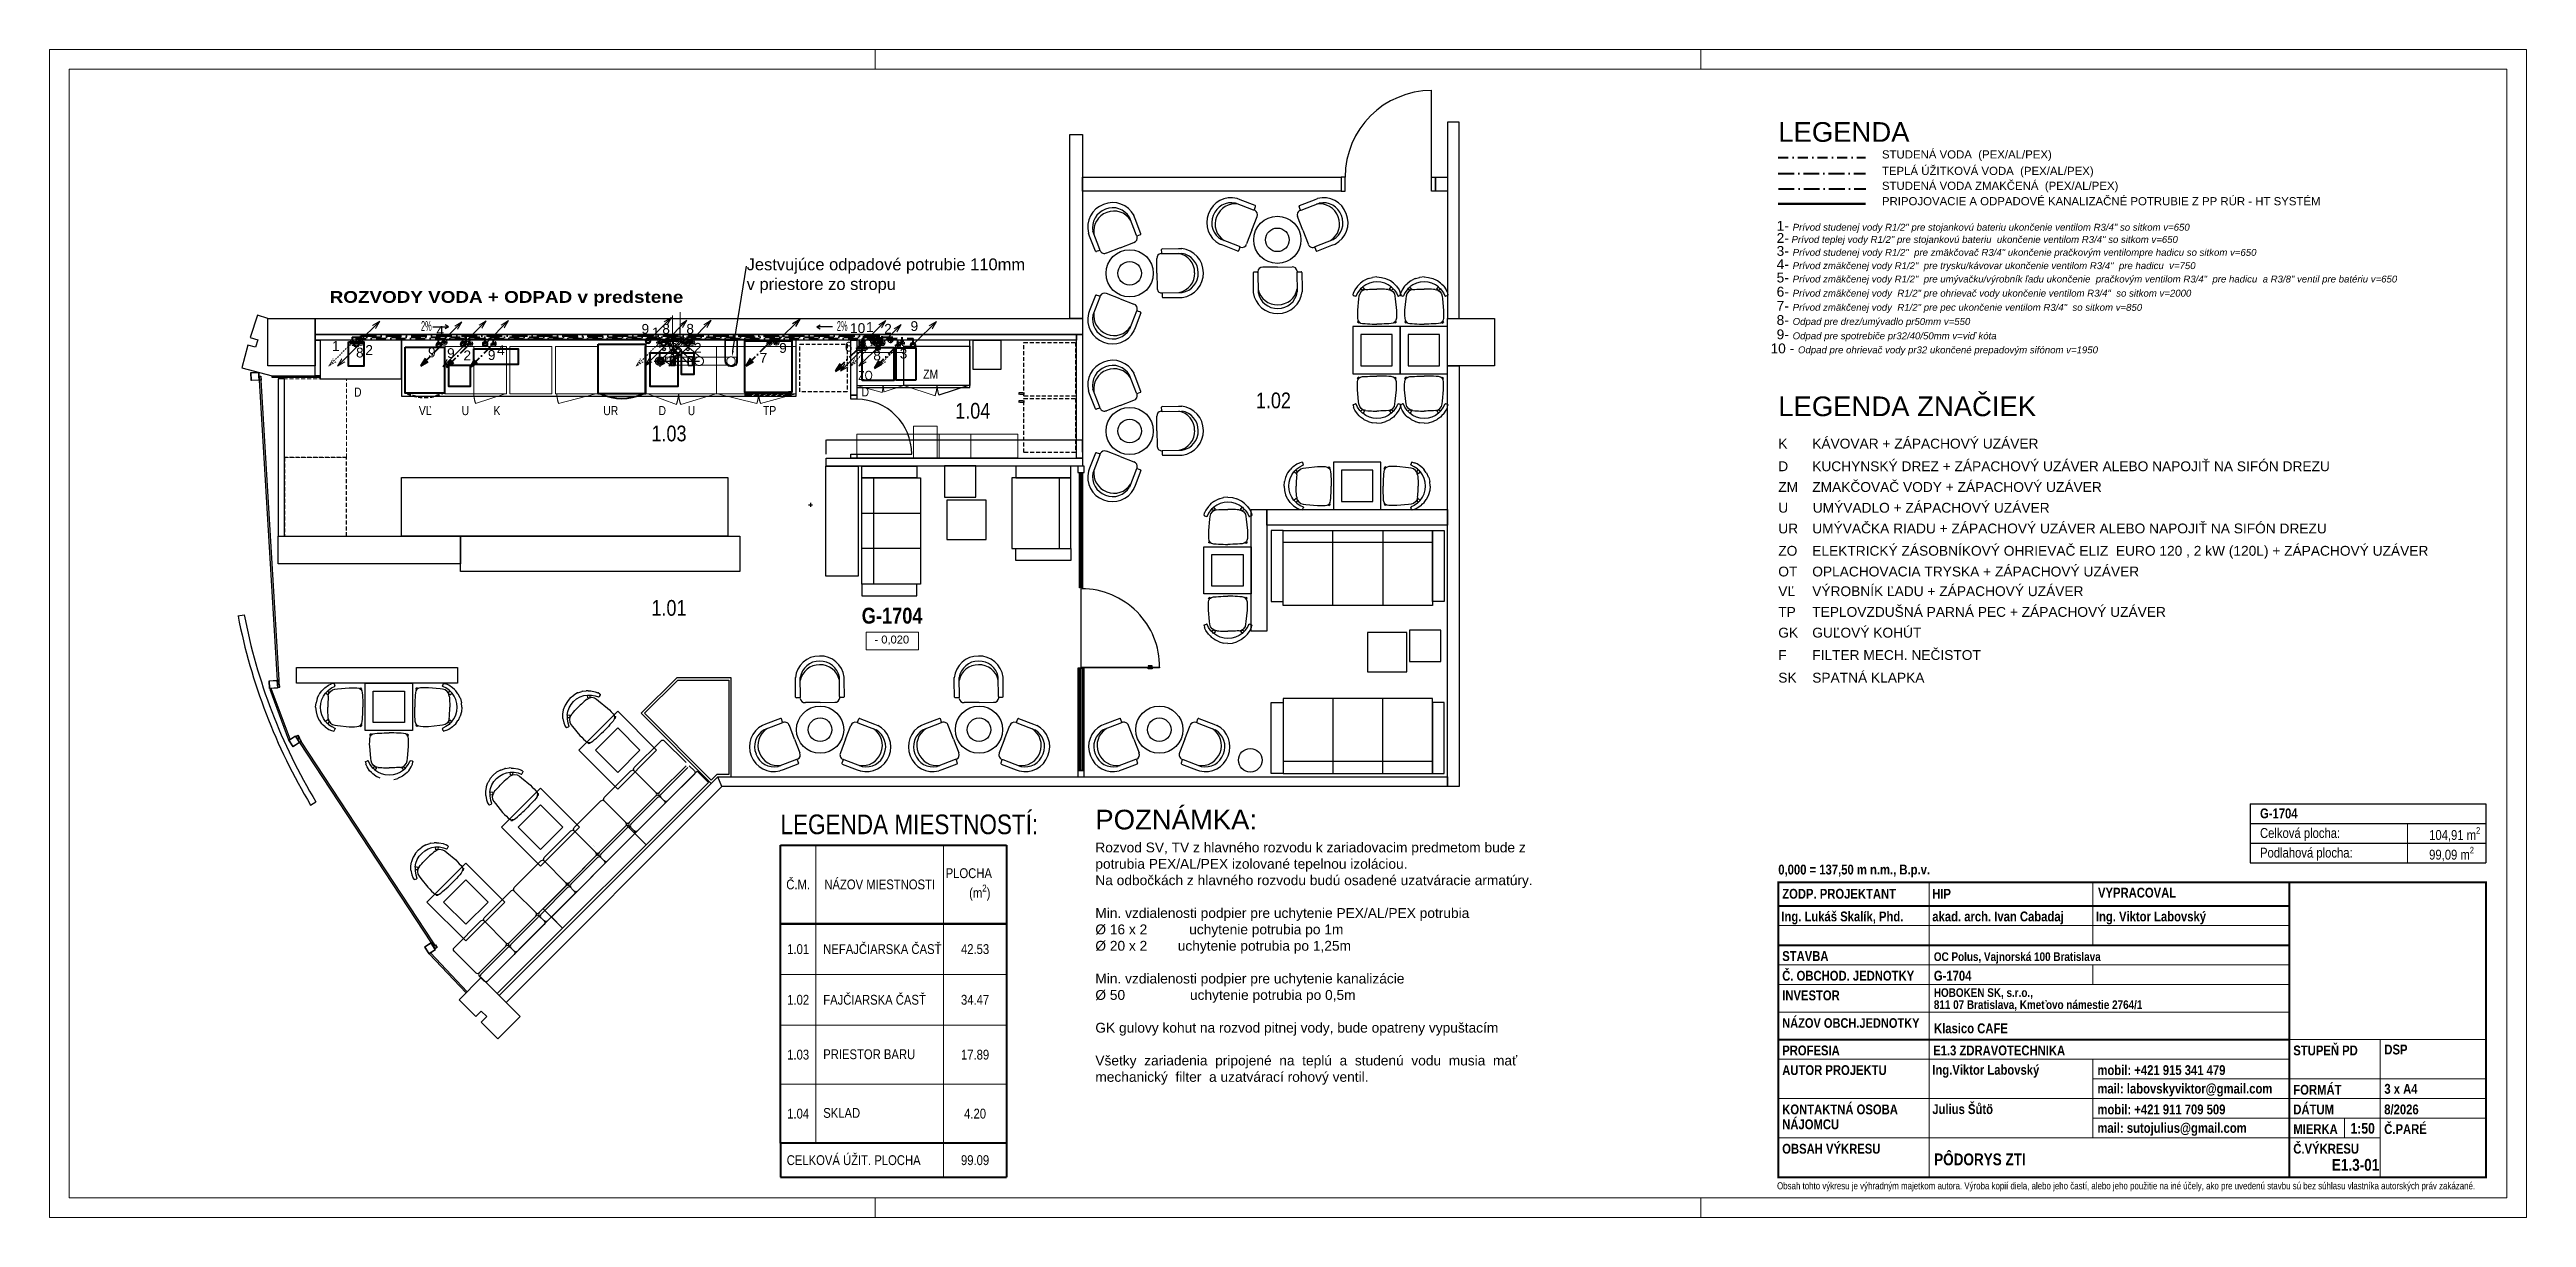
# Model space of a CAD drawing. Header units: millimetres. Extents: x 81329 to 439548, y 1718 to 95447.
# Drawn here: x 376099 to 407599, y 1718 to 16568 of the extents above; entities that cross this region are included whole.
import ezdxf
from ezdxf import colors
from ezdxf.entities.mleader import LeaderData, LeaderLine
from ezdxf.enums import TextEntityAlignment as Align
from ezdxf.math import Vec2, Vec3

# ---------------------------------------------------------------- set-up
doc = ezdxf.new("R2010")
doc.units = ezdxf.units.MM
doc.header["$LTSCALE"] = 100
for name, pattern in [('ACAD_ISO03W100', [30, 12, -18]), ('ACAD_ISO12W100', [21, 12, -3, 0, -3, 0, -3]), ('Bodkočiarkovaná M', [0.33, 0.23, -0.05, 0, -0.05]), ('CACHE', [0.24, 0.12, -0.12]), ('DASHDOT', [1, 0.5, -0.25, 0, -0.25]), ('HIDDEN2', [4.7625, 3.175, -1.5875]), ('SPOJITÁ', [0]), ('Čerchovaná 2mm', [3.2, 2, -0.6, 0, -0.6]), ('ČERCHOVANÁ2', [0.5, 0.25, -0.125, 0, -0.125]), ('ČÁRKOVANÁ', [0.75, 0.5, -0.25])]:
    doc.linetypes.add(name, pattern=pattern)
for name, color, linetype, lineweight in [('0-bar', 252, 'Continuous', 30), ('0-interier', 32, 'ČÁRKOVANÁ', 25), ('0-technologie', 150, 'ČÁRKOVANÁ', 25), ('A-popisky-podhlad', 251, 'Continuous', 13), ('A_02_Hrubá', 250, 'Continuous', 35), ('E1_ROZPISKA', 7, 'Continuous', 13), ('E1_TEXT', 7, 'Continuous', 15), ('koty-int', 176, 'Continuous', 0), ('OKNA_DVERE', 164, 'Continuous', 15), ('PD-DTD', 252, 'Continuous', 35), ('PODORYS', 164, 'Continuous', 50), ('S-mreza', 250, 'Continuous', 18), ('S-sklo', 5, 'Continuous', 35), ('SA-VODA-TV', 10, 'ACAD_ISO12W100', 40), ('SDK', 40, 'Continuous', 30), ('SDK-predstena', 30, 'Continuous', 40), ('voda', 170, 'Continuous', 20), ('zti', 24, 'Continuous', 30), ('ZTI-DPS-potrubi_studena_voda', 5, 'ČERCHOVANÁ2', 40), ('ZTI-DPS-potrubi_tepla_voda', 1, 'Čerchovaná 2mm', 40), ('ZTI-DPS-potrubi_zmakcena_voda', 92, 'Čerchovaná 2mm', 40), ('ZTI-DPS-stoupacky', 24, 'Continuous', 18), ('ZTI-PH-011', 15, 'ČÁRKOVANÁ', 13)]:
    doc.layers.add(name, color=color, linetype=linetype, lineweight=lineweight)
for name, color, linetype in [('EL-ZNAČKY', 10, 'Continuous'), ('instalace', 174, 'Continuous'), ('popisky-reg', 7, 'Continuous'), ('stavba-voda', 5, 'Continuous'), ('technologie', 5, 'Continuous'), ('ZTI-PH-010', 6, 'Bodkočiarkovaná M')]:
    doc.layers.add(name, color=color, linetype=linetype)
doc.layers.add('FO_Zariaďovacie_predmety', color=7, linetype='Continuous', lineweight=20, true_color=0x787878)
doc.layers.add('interier', color=7, linetype='Continuous', lineweight=0, true_color=0xa55200)
doc.styles.add('_TCW_TXTSTY_3', font='arial.ttf', dxfattribs={"height": 95.833336})
doc.styles.add('_TCW_TXTSTY_9', font='arial.ttf', dxfattribs={"height": 182.400009})
doc.styles.add('A-BOLD', font='ARIALNB.TTF')
doc.styles.add('Arial', font='arial.ttf', dxfattribs={"height": 75})
doc.styles.add('Arial Narrow', font='ARIALN.TTF', dxfattribs={"height": 75})
doc.styles.add('Arial Narrow_B', font='ARIALNB.TTF', dxfattribs={"height": 150})
doc.styles.add('ARIAL ROZP', font='arial.ttf', dxfattribs={"width": 0.8})
doc.styles.add('ARIEL100', font='arial.ttf', dxfattribs={"height": 100})
doc.styles.get("Standard").update_dxf_attribs({"font": 'arial.ttf'})
doc.styles.add('ZT-popis', font='ARIALN.TTF', dxfattribs={"width": 0.6})
doc.styles.add('ZT-zariad.', font='ARIALN.TTF')
doc.dimstyles.new('ISO-25', dxfattribs={"dimtxt": 2.5, "dimasz": 2.5, "dimexe": 1.25, "dimexo": 0.625, "dimtad": 1, "dimtxsty": 'Standard', "dimcen": 2.5, "dimadec": 0, "dimazin": 0, "dimtfac": 1, "dimtmove": 0, "dimatfit": 3, "dimfxl": 1, "dimarcsym": 0})

msp = doc.modelspace()

# ---------------------------------------------------------------- texts
at = {"layer": 'E1_ROZPISKA', "char_height": 125, "style": 'Arial Narrow'}
for s, insert, width, attachment_point in [('{\\C256;Č.M.}', (385619.506, 5951.528), 449.946, 5), ('{\\C256;NÁZOV MIESTNOSTI}', (386656.443, 5951.528), 2324.946, 5), ('\\A1;{\\C256;PLOCHA         (m\\H0.7x;\\S2^ ;\\H1.4286x;)}', (387869.506, 5951.528), 799.946, 5), ('1.01', (385619.506, 5129.318), 449.946, 5), ('NEFAJČIARSKA ČASŤ', (385938.367, 5129.318), 2271, 4), ('42.53', (387869.506, 5129.318), 746, 5), ('1.02', (385619.506, 4484.898), 449.946, 5), ('FAJČIARSKA ČASŤ', (385938.367, 4484.898), 2271, 4), ('34.47', (387869.506, 4484.898), 746, 5), ('1.03', (385619.506, 3787.687), 449.946, 5), ('PRIESTOR BARU', (385938.367, 3792.563), 2271, 4), ('17.89', (387869.506, 3787.687), 746, 5), ('1.04', (385619.506, 3037.687), 449.946, 5), ('SKLAD', (385938.367, 3046.616), 2271, 4), ('4.20', (387869.506, 3037.687), 746, 5), ('  CELKOVÁ ÚŽIT. PLOCHA ', (385394.533, 2445.994), 2774.946, 4), ('99.09', (387869.506, 2445.994), 746, 5)]:
    msp.add_mtext(s, dxfattribs=dict(at, insert=insert, width=width, attachment_point=attachment_point))
at = {"layer": 'E1_ROZPISKA', "insert": (398068.516, 2165.869), "char_height": 90, "width": 10453.95237, "attachment_point": 1, "rotation": 360, "style": 'ARIAL ROZP'}
msp.add_mtext('\\pxt0.34;Obsah tohto výkresu je výhradným majetkom autora. Výroba kopií diela, alebo jeho častí, alebo jeho použitie na iné účely, ako pre uvedenú stavbu sú bez súhlasu vlastníka autorských práv zakázané.', dxfattribs=at)
at = {"layer": 'E1_TEXT', "style": 'A-BOLD'}
for s, height, p in [('0,000 = 137,50 m n.m., B.p.v. ', 125, (398084.15, 6079.3)), ('ZODP. PROJEKTANT', 125, (398134.15, 5771.105)), ('HIP', 125, (400041.05, 5771.105)), ('VYPRACOVAL', 125, (402150.206, 5785.76)), ('Ing. Lukáš Skalík, Phd. ', 125, (398123.206, 5482.995)), ('akad. arch. Ivan Cabadaj', 125, (400043.03, 5482.995)), ('Ing. Viktor Labovský', 125, (402123.206, 5482.995)), ('STAVBA', 125, (398134.15, 4979.3)), ('OC Polus, Vajnorská 100 Bratislava', 110, (400062.593, 4979.3)), ('Č. OBCHOD. JEDNOTKY', 125, (398134.15, 4729.3)), ('G-1704', 125, (400062.593, 4729.3)), ('INVESTOR', 125, (398134.15, 4479.3)), ('811 07 Bratislava, Kmeťovo námestie 2764/1', 110, (400062.593, 4368.833)), ('HOBOKEN SK, s.r.o.,', 110, (400062.593, 4522.132)), ('NÁZOV OBCH.JEDNOTKY', 122.5, (398134.15, 4129.3)), ('Klasico CAFE', 125, (400065.083, 4060.491)), ('PROFESIA', 125, (398134.15, 3779.3)), ('E1.3 ZDRAVOTECHNIKA', 125, (400053.974, 3779.3)), ('STUPEŇ PD', 125, (404634.15, 3779.3)), ('DSP', 125, (405791.797, 3791.213)), ('AUTOR PROJEKTU', 125, (398134.15, 3529.3)), ('Ing.Viktor Labovský', 125, (400043.03, 3532.995)), ('mobil: +421 915 341 479', 125, (402142.769, 3529.3)), ('KONTAKTNÁ OSOBA', 125, (398134.15, 3029.3)), ('Julius Šůtö', 125, (400043.03, 3032.995)), ('mail: labovskyviktor@gmail.com', 125, (402142.769, 3294.3)), ('mobil: +421 911 709 509', 125, (402142.769, 3029.3)), ('FORMÁT', 125, (404634.15, 3279.3)), ('DÁTUM', 125, (404634.15, 3029.3)), ('8/2026', 125, (405790.273, 3029.3)), ('3 x A4', 125, (405791.797, 3291.213)), ('NÁJOMCU', 125, (398134.15, 2839.824)), ('mail: sutojulius@gmail.com', 125, (402142.769, 2794.3)), ('MIERKA', 125, (404634.15, 2779.3)), ('1:50', 135, (405361.15, 2783.969)), ('Č.PARÉ', 125, (405790.273, 2779.3)), ('OBSAH VÝKRESU', 125, (398134.15, 2529.3)), ('PÔDORYS ZTI', 150, (400066.417, 2381.433)), ('Č.VÝKRESU', 125, (404634.15, 2529.3))]:
    msp.add_text(s, height=height, dxfattribs=at).set_placement(p)
msp.add_text('E1.3-01', height=150, dxfattribs=at).set_placement((405726.503, 2267.237), align=Align.BOTTOM_RIGHT)
at = {"layer": 'E1_TEXT', "linetype": 'Continuous', "lineweight": 0, "insert": (404210.588, 6854.932), "char_height": 124.99996, "attachment_point": 4, "style": 'A-BOLD'}
msp.add_mtext('\\A1;\\pxql;G-1704', dxfattribs=at)
at = {"layer": 'E1_TEXT', "linetype": 'Continuous', "lineweight": 50, "char_height": 124.99996, "attachment_point": 4, "style": 'Arial Narrow'}
for s, insert in [('\\A1;\\pxql;Celková plocha:', (404210.588, 6587.771)), ('\\A1;\\pxql;104,91 m{\\H0.66x;\\S2^  ;}', (406361.401, 6581.186)), ('\\A1;{\\pql;\\fArial Narrow|b0|i0|c238|p34;Podlahová plocha:}', (404210.588, 6337.771)), ('\\A1;\\pxql;99,09 m{\\H0.66x;\\S2^  ;}', (406361.401, 6331.186))]:
    msp.add_mtext(s, dxfattribs=dict(at, insert=insert))
at = {"layer": 'popisky-reg', "insert": (384159.098, 13302.242), "char_height": 150, "attachment_point": 9, "style": 'ARIEL100'}
msp.add_mtext('{\\fArial Black|b0|i0|c238|p34;ROZVODY VODA + ODPAD v predstene}', dxfattribs=at)
at = {"layer": 'stavba-voda', "color": 0, "char_height": 125, "attachment_point": 1, "style": '_TCW_TXTSTY_9'}
for s, insert, width in [('{\\fArial|b0|i0|c0|p34;\\H0.8308x;\\C256;\\c0;STUDEN\\fArial|b0|i0|c238|p34;Á VODA  (PEX/AL/PEX)}', (399402.313, 15286.953, 0), 3942.70377), ('{\\fArial|b0|i0|c0|p34;\\H0.8308x;TEPL\\fArial|b0|i0|c238|p34;Á ÚŽITKOVÁ VODA  \\C256;\\c0;(PEX/AL/PEX)}', (399402.313, 15076.953, 0), 3942.70377), ('{\\fArial|b0|i0|c0|p34;\\H0.8308x;STUDEN\\fArial|b0|i0|c238|p34;Á VODA ZMAKČENÁ  \\C256;\\c0;(PEX/AL/PEX)}', (399402.313, 14888.274, 0), 3942.70377), ('{\\fArial|b0|i0|c238|p34;\\H0.8308x;\\C256;\\c0;PRIPOJOVACIE A ODPADOVÉ KANALIZAČNÉ POTRUBIE Z PP RÚR - HT SYSTÉM }', (399402.313, 14691.571, 0), 6174.99184)]:
    msp.add_mtext(s, dxfattribs=dict(at, insert=insert, width=width))
at = {"layer": 'stavba-voda', "color": 5, "insert": (389398.912, 6901.917, 0), "char_height": 155.750394, "width": 5632.43396, "attachment_point": 1, "style": '_TCW_TXTSTY_9'}
msp.add_mtext('{\\fArial|b0|i0|c238|p34;\\H1.60513x;\\C0;POZNÁMKA\\fArial|b0|i0|c0|p34;:\\fArial|b0|i0|c238|p34;\\P\\H0.5x;Rozvod SV, TV z hlavného rozvodu k zariadovacim predmetom bude z potrubia PEX/AL/PEX izolované tepelnou izoláciou.^JNa odbočkách z hlavného rozvodu budú osadené uzatváracie armatúry.\\P \\P\\pxt7;Min. vzdialenosti podpier pre uchytenie PEX/AL/PEX potrubia\\P\\ptz;Ø 16 x 2           uchytenie potrubia po 1m\\PØ 20 x 2        uchytenie potrubia po 1,25m\\P\\PMin. vzdialenosti podpier pre uchytenie kanalizácie\\PØ 50                 uchytenie potrubia po 0,5m\\P\\PGK gulovy kohut na rozvod pitnej vody, bude opatreny vypuštacím \\P\\PVšetky  zariadenia  pripojené  na  teplú  a  studenú  vodu  musia  mať  mechanický  filter  a uzatvárací rohový ventil.}', dxfattribs=at)
at = {"layer": 'voda', "color": 92}
for s, style, p in [('4', '_TCW_TXTSTY_3', (381017.985, 13054.908, 0)), ('4', '_TCW_TXTSTY_3', (381791.537, 12808.516, 0)), ('7', '_TCW_TXTSTY_3', (385128.677, 12709.964, 0)), ('6', 'ARIEL100', (386212.496, 12851.435, 0))]:
    msp.add_text(s, height=125, dxfattribs=dict(at, style=style)).set_placement(p, align=Align.TOP_LEFT)
at = {"layer": 'voda', "style": 'ARIEL100'}
for s, p in [('1', (383758.97, 13032.696, 0)), ('1', (384064.787, 13033.53, 0)), ('1', (386483.798, 13102.576, 0)), ('2', (386713.397, 13079.838, 0)), ('1', (379689.732, 12860.667, 0)), ('2', (380115.257, 12810.181, 0)), ('2', (381363.112, 12741.775, 0)), ('2', (383988.569, 12837.184, 0)), ('2', (384294.385, 12838.018, 0)), ('3', (386910.713, 12764.883, 0))]:
    msp.add_text(s, height=125, dxfattribs=at).set_placement(p, align=Align.TOP_LEFT)
at = {"layer": 'voda', "color": 24, "style": 'ARIEL100'}
msp.add_text('10', height=125, dxfattribs=at).set_placement((386278.872, 13088.517, 0), align=Align.TOP_LEFT)
at = {"layer": 'voda', "char_height": 125, "attachment_point": 1, "style": '_TCW_TXTSTY_9'}
for s, insert, width in [('2-{\\fArial|b0|i1|c238|p34;\\H0.7x; Prívod teplej vody R1/2" pre stojankovú bateriu  ukončenie ventilom R3/4" so sitkom v=650}', (398063.054, 14234.915, 0), 9413.72676), ('1- {\\fArial|b0|i1|c238|p34;\\H0.7x;Prívod studenej vody R1/2" pre stojankovú bateriu ukončenie ventilom R3/4" so sitkom v=650}', (398063.054, 14390.248, 0), 8430.8006), ('3-{\\C5; \\fArial|b0|i1|c238|p34;\\H0.7x;\\C256;Prívod studenej vody R1/2"  pre zmäkčovač R3/4" ukončenie pračkovým ventilompre hadicu so sitkom v=650 }', (398063.054, 14070.369, 0), 9116.80579), ('{\\C92;6- \\fArial|b0|i1|c238|p34;\\H0.7x;Prívod zmäkčenej vody  R1/2" pre ohrievač vody ukončenie ventilom R3/4"  so sitkom v=2000}', (398063.054, 13551.491, 0), 11140.19476), ('{\\fArial|b0|i0|c238|p34;\\C92;7- \\fArial|b0|i1|c238|p34;\\H0.7x;Prívod zmäkčenej vody  R1/2" pre pec ukončenie ventilom R3/4"  so sitkom v=850}', (398063.054, 13371.491, 0), 8632.78154)]:
    msp.add_mtext(s, dxfattribs=dict(at, insert=insert, width=width))
at = {"layer": 'voda', "color": 92, "char_height": 125, "attachment_point": 1, "style": '_TCW_TXTSTY_9'}
for s, insert, width in [('4- {\\fArial|b0|i1|c238|p34;\\H0.7x;Prívod zmäkčenej vody R1/2"  pre trysku/kávovar ukončenie ventilom R3/4"  pre hadicu  v=750}', (398063.054, 13901.392, 0), 11140.19476), ('5- {\\fArial|b0|i1|c238|p34;\\H0.7x;Prívod zmäkčenej vody R1/2"  pre umývačku/výrobník ľadu ukončenie  pračkovým ventilom R3/4"  pre hadicu  a R3/8" ventil pre batériu v=650}', (398063.054, 13731.491, 0), 10120.5634)]:
    msp.add_mtext(s, dxfattribs=dict(at, insert=insert, width=width))
at = {"layer": 'zti', "style": 'ZT-popis', "width": 0.6}
for p in [(380823.587, 12952.724, 0), (386111.427, 12952.724, 0)]:
    msp.add_text('2%%% ', height=125, dxfattribs=at).set_placement(p, align=Align.BOTTOM_LEFT)
at = {"layer": 'zti', "style": 'ARIEL100'}
for s, p in [('9', (383627.513, 13079.115, 0)), ('8', (383891.606, 13078.659, 0)), ('8', (384197.423, 13079.659, 0)), ('9', (387048.779, 13114.406, 0)), ('8', (379996.69, 12777.782, 0)), ('9', (380911.881, 12779.724, 0)), ('9', (381154.346, 12770.9)), ('9', (381673.2, 12746.561, 0)), ('9', (385377.945, 12836.419, 0)), ('8', (386574.601, 12741.226, 0))]:
    msp.add_text(s, height=125, dxfattribs=at).set_placement(p, align=Align.TOP_LEFT)
at = {"layer": 'zti', "color": 6, "style": 'ZT-zariad.'}
for s, p in [('ZO', (386384.311, 12425.36)), ('ZM', (387209.335, 12440.208)), ('D', (379971.748, 12212.378)), ('VĽ', (380795.955, 11977.181)), ('U', (381340.213, 11977.181)), ('K', (381745.458, 11977.181)), ('UR', (383141.021, 11977.181)), ('D', (383843.902, 11977.181)), ('U', (384215.528, 11977.181)), ('TP', (385171.687, 11977.181)), ('D', (386425.512, 12215.023))]:
    msp.add_text(s, height=115.2, dxfattribs=at).set_placement(p, align=Align.MIDDLE_LEFT)
at = {"layer": 'zti', "color": 0, "style": '_TCW_TXTSTY_9'}
for s, p in [('K', (398084.15, 11557.397, 0.001)), ('KÁVOVAR + ZÁPACHOVÝ UZÁVER', (398516.15, 11557.397, 0.001)), ('KUCHYNSKÝ DREZ + ZÁPACHOVÝ UZÁVER ALEBO NAPOJIŤ NA SIFÓN DREZU', (398516.15, 11269.397, 0.001)), ('ZM', (398084.15, 11005.897, 0.001)), ('D', (398084.15, 11269.397, 0.001)), ('ZMAKČOVAČ VODY + ZÁPACHOVÝ UZÁVER ', (398516.15, 11005.897, 0.001)), ('U', (398084.15, 10742.397, 0.001)), ('UMÝVADLO + ZÁPACHOVÝ UZÁVER', (398522.363, 10741.785, 0.001)), ('UR', (398084.15, 10478.897, 0.001)), ('UMÝVAČKA RIADU + ZÁPACHOVÝ UZÁVER ALEBO NAPOJIŤ NA SIFÓN DREZU', (398516.15, 10478.897, 0.001)), ('ZO', (398084.15, 10194.482, 0.001)), ('ELEKTRICKÝ ZÁSOBNÍKOVÝ OHRIEVAČ ELIZ  EURO 120 , 2 kW (120L) + ZÁPACHOVÝ UZÁVER', (398516.15, 10194.482, 0.001)), ('OT', (398084.15, 9930.982, 0.001)), ('VÝROBNÍK ĽADU + ZÁPACHOVÝ UZÁVER', (398516.15, 9680.982, 0.001)), ('OPLACHOVACIA TRYSKA + ZÁPACHOVÝ UZÁVER', (398516.15, 9930.982, 0.001)), ('VĽ', (398084.15, 9680.982, 0.001)), ('TP', (398084.15, 9417.482, 0.001)), ('TEPLOVZDUŠNÁ PARNÁ PEC + ZÁPACHOVÝ UZÁVER', (398516.15, 9417.482, 0.001)), ('GK', (398084.15, 9153.982, 0.001)), ('GUĽOVÝ KOHÚT', (398516.15, 9153.982, 0.001)), ('F', (398084.15, 8869.566, 0.001)), ('FILTER MECH. NEČISTOT', (398516.15, 8869.566, 0.001)), ('SK', (398084.15, 8581.566, 0.001)), ('SPATNÁ KLAPKA', (398516.15, 8581.566, 0.001))]:
    msp.add_text(s, height=125, dxfattribs=at).set_placement(p, align=Align.MIDDLE_LEFT)
at = {"layer": 'zti', "color": 0, "style": 'ZT-zariad.'}
msp.add_text('LEGENDA MIESTNOSTÍ:', height=250, dxfattribs=at).set_placement((385394.506, 6591.595))
at = {"layer": 'zti', "attachment_point": 1}
for s, insert, char_height, width, style in [('{\\fArial|b0|i0|c238|p34;\\C256;\\c0;LEGENDA }', (398084.15, 15645.117, 0), 250, 5632.43396, 'ZT-zariad.'), ('8- {\\fArial|b0|i1|c238|p34;\\H0.7x;Odpad pre drez/umývadlo pr50mm v=550}', (398063.054, 13191.491, 0), 125, 9412.39636, '_TCW_TXTSTY_9'), ('9- {\\fArial|b0|i1|c238|p34;\\H0.7x;Odpad pre spotrebiče pr32/40/50mm v=viď kóta}', (398063.054, 13009.303, 0), 125, 7747.81324, '_TCW_TXTSTY_9'), ('\\pxt13;10 - {\\fArial|b0|i1|c238|p34;\\H0.7x;Odpad pre ohrievač vody pr32 ukončené prepadovým sifónom v=1950}', (397985.376, 12830.935, 0), 125, 7035.33794, '_TCW_TXTSTY_9'), ('{\\fArial|b0|i0|c238|p34;\\C256;\\c0;LEGENDA ZNAČIEK}', (398084.15, 12156.953, 0), 250, 5632.43396, 'ZT-zariad.')]:
    msp.add_mtext(s, dxfattribs=dict(at, insert=insert, char_height=char_height, width=width, style=style))

# ---------------------------------------------------------------- blocks, each defined once
blk = doc.blocks.new('podorys-int')
at = {"color": 252, "lineweight": -2}
for p, q in [((-25, 0), (25, 0)), ((0, 25), (0, -25))]:
    blk.add_line(p, q, dxfattribs=at)
at = {"layer": 'A_02_Hrubá', "color": 252, "lineweight": -2}
for points in [[(3398, 411), (3478, 411), (3478, 491), (3398, 491)], [(3398, -3379), (3478, -3379), (3478, -2079), (3398, -2079)], [(3398, -3459), (3478, -3459), (3478, -3379), (3398, -3379)]]:
    blk.add_lwpolyline(points, close=True, dxfattribs=at)
at = {"layer": 'instalace', "color": 252, "lineweight": -2}
for p, q in [((-7282, -1415), (-7203, -1400)), ((-6358, -3821), (-6290, -3779))]:
    blk.add_line(p, q, dxfattribs=at)
for centre, radius, start, end in [((13, 5), 7431, 191.0181, 210.9819), ((-61, -23), 7274, 190.911, 211.089)]:
    blk.add_arc(centre, radius, start, end, dxfattribs=at)
at = {"layer": 'OKNA_DVERE', "color": 252, "lineweight": -2}
for p, q in [((7898, 4167), (7898, 5272)), ((587, 641), (1287, 641)), ((3458, -2069), (4438, -2069))]:
    blk.add_line(p, q, dxfattribs=at)
for points in [[(6798, 4166), (6748, 4166), (6748, 3986), (6798, 3986)], [(7898, 4166), (7948, 4166), (7948, 3986), (7898, 3986)], [(3438, -2069), (3443, -2069), (3443, -1069), (3438, -1069)], [(-6638, -2990), (-6619, -2983), (-6858, -2337), (-6876, -2344)], [(-4382, -6206), (-4368, -6193), (-4835, -5697), (-4850, -5711)]]:
    blk.add_lwpolyline(points, close=True, dxfattribs=at)
for centre, radius, start, end in [((7899, 4166), 1100, 90.0082, 180.0071), ((587, 641), 700, 0, 90), ((3447, -2061), 992, 359.5263, 89.8996)]:
    blk.add_arc(centre, radius, start, end, dxfattribs=at)
at = {"layer": 'PODORYS', "color": 252, "lineweight": -2}
for points in [[(8248, 4866), (8098, 4866), (8098, 2366), (8248, 2366)], [(3458, 2366), (3298, 2366), (3298, 4706), (3458, 4706)], [(3458, 4166), (6748, 4166), (6748, 3986), (3458, 3986)], [(7948, 4166), (8098, 4166), (8098, 3986), (7948, 3986)], [(-6902, 2366), (-6302, 2366), (-6302, 1766), (-6902, 1766)], [(-6302, 2366), (3458, 2366), (3458, 2166), (-6302, 2166)], [(8098, 2366), (8698, 2366), (8698, 1766), (8098, 1766)], [(8098, 1766), (8248, 1766), (8248, -3584), (8098, -3584)], [(-1179, -3460), (-3960, -6241), (-3872, -6330), (-1127, -3585)], [(-1180, -3460), (8098, -3459), (8098, -3584), (-1127, -3584)]]:
    blk.add_lwpolyline(points, close=True, dxfattribs=at)
at = {"layer": 'PODORYS', "color": 252, "linetype": 'Continuous', "lineweight": -2}
blk.add_lwpolyline([(-6902, 2366), (-7035, 2411), (-7127, 2125), (-7031, 2096), (-7059, 2001), (-7155, 2029), (-7235, 1740), (-6848, 1639), (-6302, 1639), (-6302, 2366)], dxfattribs=at)
at = {"layer": 'PODORYS', "color": 252, "lineweight": -2}
for points in [[(-4259, -6508), (-4471, -6296), (-4188, -6013), (-3693, -6508), (-3976, -6791), (-4188, -6579)], [(-4259, -6508), (-4188, -6438), (-4118, -6508), (-4188, -6579)]]:
    blk.add_lwpolyline(points, dxfattribs=at)
at = {"layer": 'S-mreza', "color": 252, "lineweight": -2, "ltscale": 0.18}
for p, q in [((-7011, 1583), (-6783, -2234)), ((-6991, 1584), (-6763, -2231)), ((-4823, -5569), (-6496, -3022)), ((-4805, -5558), (-6478, -3010))]:
    blk.add_line(p, q, dxfattribs=at)
at = {"layer": 'S-mreza', "color": 252, "lineweight": -2}
for points in [[(-7113, 1579), (-7117, 1679), (-7017, 1683), (-7013, 1583)], [(-7111, 1581), (-7115, 1677), (-7019, 1681), (-7015, 1585)], [(-7013, 1583), (-7015, 1633), (-6990, 1634), (-6988, 1584)], [(-7011, 1583), (-7013, 1631), (-6992, 1632), (-6990, 1584)], [(-6879, -2338), (-6885, -2238), (-6785, -2232), (-6779, -2332)], [(-6877, -2336), (-6883, -2240), (-6787, -2235), (-6781, -2330)], [(-6785, -2232), (-6782, -2282), (-6757, -2281), (-6760, -2231)], [(-6783, -2232), (-6780, -2280), (-6760, -2279), (-6762, -2231)], [(-6782, -2282), (-6780, -2322), (-6750, -2320), (-6752, -2281)], [(-6780, -2284), (-6778, -2320), (-6752, -2319), (-6754, -2283)], [(-6581, -3078), (-6636, -2994), (-6552, -2939), (-6498, -3023)], [(-6581, -3078), (-6636, -2994), (-6552, -2939), (-6498, -3023)], [(-6581, -3075), (-6633, -2995), (-6553, -2942), (-6500, -3022)], [(-6525, -2981), (-6547, -2948), (-6522, -2931), (-6500, -2965)], [(-6524, -2978), (-6544, -2948), (-6522, -2934), (-6503, -2964)], [(-6498, -3023), (-6525, -2981), (-6504, -2967), (-6477, -3009)], [(-6496, -3022), (-6522, -2982), (-6505, -2970), (-6478, -3010)], [(-4908, -5625), (-4853, -5709), (-4770, -5654), (-4825, -5570)], [(-4906, -5626), (-4853, -5706), (-4773, -5654), (-4825, -5573)], [(-4825, -5570), (-4797, -5612), (-4776, -5599), (-4804, -5557)], [(-4823, -5569), (-4797, -5610), (-4779, -5598), (-4805, -5558)], [(-4775, -5646), (-4797, -5612), (-4772, -5596), (-4750, -5629)], [(-4775, -5643), (-4794, -5613), (-4773, -5599), (-4753, -5629)]]:
    blk.add_lwpolyline(points, close=True, dxfattribs=at)
at = {"layer": 'S-sklo', "color": 252, "lineweight": -2, "ltscale": 0.18}
for points in [[(3418, 411), (3458, 411), (3458, -1059), (3418, -1059)], [(3418, -2079), (3458, -2079), (3458, -3379), (3418, -3379)]]:
    blk.add_lwpolyline(points, close=True, dxfattribs=at)
for points in [[(3443, 411), (3443, -59), (3433, -59), (3433, 411)], [(3443, -59), (3443, -1059), (3433, -1059), (3433, -59)], [(3443, -3379), (3443, -2079), (3433, -2079), (3433, -3379)], [(3443, -2074), (3443, -2064), (4438, -2064), (4438, -2074), (3443, -2074)], [(4343, -2064), (4343, -2049), (4293, -2049), (4293, -2054), (4338, -2054), (4338, -2064)], [(4343, -2074), (4343, -2089), (4293, -2089), (4293, -2084), (4338, -2084), (4338, -2074)]]:
    blk.add_lwpolyline(points, dxfattribs=at)
at = {"layer": 'SDK', "color": 252, "lineweight": -2}
for points in [[(587, 1391), (512, 1391), (512, 2091), (587, 2091)], [(3458, 591), (3383, 591), (3383, 2166), (3458, 2166)], [(587, 1341), (512, 1341), (512, 1391), (587, 1391)], [(587, 591), (512, 591), (512, 641), (587, 641)], [(199, 491), (199, 591), (3458, 591), (3458, 491)]]:
    blk.add_lwpolyline(points, close=True, dxfattribs=at)
at = {"layer": 'SDK-predstena', "color": 252, "lineweight": -2}
for points in [[(-6302, 2166), (3383, 2166), (3383, 2091), (-6302, 2091)], [(-6302, 1639), (-6302, 2091), (-6237, 2091), (-6237, 1639)], [(-6237, 1619), (-6848, 1619), (-6848, 1639), (-6237, 1639)]]:
    blk.add_lwpolyline(points, close=True, dxfattribs=at)
blk = doc.blocks.new('interier-podorys')
at = {"color": 252}
for p, q in [((-25, 0), (25, 0)), ((-25, 0), (25, 0)), ((0, 25), (0, -25)), ((0, 25), (0, -25))]:
    blk.add_line(p, q, dxfattribs=at)
at = {"layer": '0-interier', "color": 252, "linetype": 'SPOJITÁ', "lineweight": -3}
for p, q in [((5633, 3746), (5402, 3835)), ((5464, 3877), (5425, 3892)), ((5464, 3877), (5425, 3892)), ((5655, 3804), (5464, 3877)), ((5655, 3804), (5464, 3877)), ((5644, 3752), (5660, 3792)), ((5644, 3752), (5660, 3792)), ((6228, 3752), (6212, 3792)), ((6228, 3752), (6212, 3792)), ((6217, 3804), (6408, 3877)), ((6217, 3804), (6408, 3877)), ((6239, 3746), (6470, 3835)), ((6408, 3877), (6448, 3892)), ((6408, 3877), (6448, 3892)), ((3680, 3245), (3591, 3476)), ((4144, 3423), (4055, 3654)), ((4128, 3636), (4113, 3676)), ((4128, 3636), (4113, 3676)), ((4201, 3445), (4128, 3636)), ((4201, 3445), (4128, 3636)), ((5611, 3489), (5544, 3315)), ((5611, 3489), (5544, 3315)), ((5611, 3489), (5678, 3663)), ((5611, 3489), (5678, 3663)), ((5639, 3747), (5633, 3746)), ((5649, 3743), (5639, 3747)), ((5649, 3743), (5639, 3747)), ((6261, 3489), (6194, 3663)), ((6261, 3489), (6194, 3663)), ((6223, 3743), (6233, 3747)), ((6223, 3743), (6233, 3747)), ((6233, 3747), (6239, 3746)), ((6261, 3489), (6328, 3315)), ((6261, 3489), (6328, 3315)), ((3549, 3414), (3534, 3454)), ((3549, 3414), (3534, 3454)), ((3622, 3223), (3549, 3414)), ((3622, 3223), (3549, 3414)), ((3675, 3234), (3634, 3218)), ((3675, 3234), (3634, 3218)), ((3680, 3239), (3680, 3245)), ((3683, 3229), (3680, 3239)), ((3683, 3229), (3680, 3239)), ((3938, 3267), (3763, 3200)), ((3938, 3267), (3763, 3200)), ((3938, 3267), (4112, 3334)), ((3938, 3267), (4112, 3334)), ((4148, 3419), (4144, 3423)), ((4152, 3409), (4148, 3419)), ((4152, 3409), (4148, 3419)), ((4155, 3418), (4196, 3434)), ((4155, 3418), (4196, 3434)), ((4457, 3194), (4468, 3194)), ((4457, 3194), (4468, 3194)), ((4465, 3201), (4464, 3244)), ((4465, 3201), (4464, 3244)), ((4468, 3194), (4473, 3192)), ((4473, 3254), (4677, 3256)), ((4473, 3254), (4677, 3256)), ((4473, 3192), (4721, 3195)), ((4677, 3256), (4720, 3257)), ((4677, 3256), (4720, 3257)), ((5242, 3298), (5202, 3313)), ((5242, 3298), (5202, 3313)), ((5455, 3282), (5224, 3371)), ((5433, 3225), (5242, 3298)), ((5433, 3225), (5242, 3298)), ((5460, 3271), (5444, 3230)), ((5460, 3271), (5444, 3230)), ((5460, 3278), (5455, 3282)), ((5469, 3274), (5460, 3278)), ((5469, 3274), (5460, 3278)), ((6403, 3274), (6413, 3278)), ((6403, 3274), (6413, 3278)), ((6412, 3271), (6428, 3230)), ((6412, 3271), (6428, 3230)), ((6413, 3278), (6417, 3282)), ((6417, 3282), (6648, 3371)), ((6439, 3225), (6630, 3298)), ((6439, 3225), (6630, 3298)), ((6630, 3298), (6670, 3313)), ((6630, 3298), (6670, 3313)), ((4405, 2943), (4402, 3129)), ((4405, 2943), (4402, 3129)), ((4405, 2943), (4407, 2756)), ((4405, 2943), (4407, 2756)), ((5627, 2946), (5630, 2742)), ((5627, 2946), (5630, 2742)), ((5680, 2955), (5636, 2955)), ((5680, 2955), (5636, 2955)), ((5686, 2963), (5686, 2952)), ((5686, 2963), (5686, 2952)), ((5686, 2952), (5689, 2947)), ((5689, 2947), (5692, 2700)), ((5937, 3022), (5750, 3019)), ((5937, 3022), (5750, 3019)), ((5937, 3022), (6123, 3024)), ((5937, 3022), (6123, 3024)), ((6188, 2959), (6186, 2953)), ((6186, 2953), (6189, 2706)), ((6188, 2969), (6188, 2959)), ((6188, 2969), (6188, 2959)), ((6195, 2961), (6238, 2962)), ((6195, 2961), (6238, 2962)), ((6247, 2953), (6250, 2749)), ((6247, 2953), (6250, 2749)), ((7033, 2846), (6994, 2818)), ((7033, 2846), (7041, 2851)), ((7090, 2875), (7041, 2851)), ((7090, 2875), (7092, 2876)), ((7092, 2876), (7146, 2891)), ((7147, 2891), (7146, 2891)), ((7203, 2896), (7147, 2891)), ((7203, 2896), (7260, 2891)), ((7260, 2891), (7260, 2891)), ((7260, 2891), (7315, 2876)), ((7315, 2876), (7317, 2874)), ((7366, 2851), (7317, 2874)), ((7374, 2845), (7366, 2851)), ((7412, 2818), (7374, 2845)), ((7633, 2846), (7594, 2818)), ((7633, 2846), (7641, 2851)), ((7690, 2875), (7641, 2851)), ((7690, 2875), (7692, 2876)), ((7692, 2876), (7746, 2891)), ((7747, 2891), (7746, 2891)), ((7803, 2896), (7747, 2891)), ((7803, 2896), (7860, 2891)), ((7860, 2891), (7860, 2891)), ((7860, 2891), (7915, 2876)), ((7915, 2876), (7917, 2874)), ((7966, 2851), (7917, 2874)), ((7974, 2845), (7966, 2851)), ((8012, 2818), (7974, 2845)), ((3622, 2661), (3549, 2470)), ((3622, 2661), (3549, 2470)), ((3680, 2639), (3591, 2409)), ((3675, 2650), (3634, 2666)), ((3675, 2650), (3634, 2666)), ((3683, 2655), (3680, 2645)), ((3683, 2655), (3680, 2645)), ((3680, 2645), (3680, 2639)), ((3938, 2617), (3763, 2684)), ((3938, 2617), (3763, 2684)), ((3938, 2617), (4112, 2551)), ((3938, 2617), (4112, 2551)), ((4463, 2692), (4474, 2692)), ((4463, 2692), (4474, 2692)), ((4471, 2686), (4472, 2643)), ((4471, 2686), (4472, 2643)), ((4474, 2692), (4479, 2695)), ((4479, 2695), (4727, 2698)), ((4481, 2634), (4685, 2636)), ((4481, 2634), (4685, 2636)), ((4685, 2636), (4727, 2636)), ((4685, 2636), (4727, 2636)), ((5630, 2742), (5630, 2699)), ((5630, 2742), (5630, 2699)), ((6250, 2749), (6250, 2706)), ((6250, 2749), (6250, 2706)), ((6900, 2666), (6905, 2694)), ((6900, 2666), (6901, 2663)), ((6901, 2663), (6902, 2661)), ((6902, 2661), (6903, 2661)), ((6903, 2661), (6905, 2660)), ((6905, 2694), (6906, 2696)), ((6905, 2660), (6929, 2651)), ((6922, 2731), (6906, 2696)), ((6954, 2778), (6922, 2731)), ((6932, 2650), (6929, 2651)), ((6933, 2651), (6932, 2650)), ((6934, 2651), (6933, 2651)), ((6935, 2651), (6934, 2651)), ((6937, 2653), (6935, 2651)), ((6939, 2655), (6937, 2653)), ((6956, 2693), (6939, 2655)), ((6976, 2800), (6954, 2778)), ((6970, 2618), (6955, 2472)), ((6985, 2733), (6956, 2693)), ((6974, 2651), (6970, 2618)), ((6983, 2682), (6974, 2651)), ((6976, 2800), (6994, 2818)), ((7002, 2709), (6983, 2682)), ((6995, 2744), (6985, 2733)), ((7011, 2759), (6995, 2744)), ((7020, 2724), (6995, 2744)), ((7025, 2725), (7002, 2709)), ((7020, 2768), (7011, 2759)), ((7022, 2770), (7020, 2768)), ((7024, 2727), (7020, 2724)), ((7061, 2797), (7022, 2770)), ((7044, 2742), (7022, 2770)), ((7040, 2739), (7024, 2727)), ((7025, 2725), (7024, 2727)), ((7030, 2728), (7025, 2725)), ((7045, 2731), (7030, 2728)), ((7044, 2742), (7040, 2739)), ((7040, 2739), (7045, 2731)), ((7061, 2735), (7045, 2731)), ((7106, 2818), (7061, 2797)), ((7061, 2735), (7085, 2737)), ((7085, 2737), (7109, 2739)), ((7154, 2831), (7106, 2818)), ((7109, 2739), (7132, 2740)), ((7132, 2740), (7156, 2741)), ((7203, 2835), (7154, 2831)), ((7156, 2741), (7180, 2741)), ((7180, 2741), (7203, 2741)), ((7253, 2830), (7203, 2835)), ((7227, 2741), (7203, 2741)), ((7251, 2741), (7227, 2741)), ((7274, 2740), (7251, 2741)), ((7301, 2818), (7253, 2830)), ((7298, 2739), (7274, 2740)), ((7322, 2737), (7298, 2739)), ((7346, 2797), (7301, 2818)), ((7345, 2735), (7322, 2737)), ((7345, 2735), (7361, 2731)), ((7384, 2770), (7346, 2797)), ((7361, 2731), (7367, 2739)), ((7361, 2731), (7376, 2727)), ((7363, 2742), (7384, 2770)), ((7363, 2742), (7367, 2739)), ((7367, 2739), (7383, 2726)), ((7376, 2727), (7381, 2724)), ((7383, 2726), (7381, 2724)), ((7381, 2724), (7404, 2709)), ((7383, 2726), (7387, 2723)), ((7386, 2768), (7384, 2770)), ((7386, 2768), (7396, 2758)), ((7387, 2723), (7411, 2743)), ((7396, 2758), (7411, 2743)), ((7404, 2709), (7424, 2682)), ((7411, 2743), (7421, 2733)), ((7430, 2799), (7412, 2818)), ((7421, 2733), (7450, 2692)), ((7424, 2682), (7432, 2651)), ((7452, 2777), (7430, 2799)), ((7432, 2651), (7436, 2618)), ((7436, 2618), (7451, 2471)), ((7450, 2692), (7467, 2654)), ((7452, 2777), (7485, 2730)), ((7467, 2654), (7469, 2652)), ((7469, 2652), (7472, 2650)), ((7472, 2650), (7472, 2650)), ((7472, 2650), (7473, 2650)), ((7474, 2650), (7473, 2650)), ((7474, 2650), (7476, 2650)), ((7477, 2650), (7476, 2650)), ((7501, 2659), (7477, 2650)), ((7485, 2730), (7500, 2696)), ((7500, 2696), (7501, 2693)), ((7500, 2666), (7505, 2694)), ((7500, 2666), (7501, 2663)), ((7501, 2693), (7506, 2665)), ((7501, 2663), (7502, 2661)), ((7504, 2660), (7501, 2659)), ((7502, 2661), (7503, 2661)), ((7503, 2661), (7505, 2660)), ((7504, 2660), (7505, 2663)), ((7504, 2660), (7504, 2660)), ((7505, 2694), (7506, 2696)), ((7505, 2663), (7506, 2665)), ((7505, 2660), (7529, 2651)), ((7522, 2731), (7506, 2696)), ((7554, 2778), (7522, 2731)), ((7532, 2650), (7529, 2651)), ((7533, 2651), (7532, 2650)), ((7534, 2651), (7533, 2651)), ((7535, 2651), (7534, 2651)), ((7537, 2653), (7535, 2651)), ((7539, 2655), (7537, 2653)), ((7556, 2693), (7539, 2655)), ((7576, 2800), (7554, 2778)), ((7570, 2618), (7555, 2472)), ((7585, 2733), (7556, 2693)), ((7574, 2651), (7570, 2618)), ((7583, 2682), (7574, 2651)), ((7576, 2800), (7594, 2818)), ((7602, 2709), (7583, 2682)), ((7595, 2744), (7585, 2733)), ((7611, 2759), (7595, 2744)), ((7620, 2724), (7595, 2744)), ((7625, 2725), (7602, 2709)), ((7620, 2768), (7611, 2759)), ((7622, 2770), (7620, 2768)), ((7624, 2727), (7620, 2724)), ((7661, 2797), (7622, 2770)), ((7644, 2742), (7622, 2770)), ((7640, 2739), (7624, 2727)), ((7625, 2725), (7624, 2727)), ((7630, 2728), (7625, 2725)), ((7645, 2731), (7630, 2728)), ((7644, 2742), (7640, 2739)), ((7640, 2739), (7645, 2731)), ((7661, 2735), (7645, 2731)), ((7706, 2818), (7661, 2797)), ((7661, 2735), (7685, 2737)), ((7685, 2737), (7709, 2739)), ((7754, 2831), (7706, 2818)), ((7709, 2739), (7732, 2740)), ((7732, 2740), (7756, 2741)), ((7803, 2835), (7754, 2831)), ((7756, 2741), (7780, 2741)), ((7780, 2741), (7803, 2741)), ((7853, 2830), (7803, 2835)), ((7827, 2741), (7803, 2741)), ((7851, 2741), (7827, 2741)), ((7874, 2740), (7851, 2741)), ((7901, 2818), (7853, 2830)), ((7898, 2739), (7874, 2740)), ((7922, 2737), (7898, 2739)), ((7946, 2797), (7901, 2818)), ((7945, 2735), (7922, 2737)), ((7945, 2735), (7961, 2731)), ((7984, 2770), (7946, 2797)), ((7961, 2731), (7967, 2739)), ((7961, 2731), (7976, 2727)), ((7963, 2742), (7984, 2770)), ((7963, 2742), (7967, 2739)), ((7967, 2739), (7983, 2726)), ((7976, 2727), (7981, 2724)), ((7983, 2726), (7981, 2724)), ((7981, 2724), (8004, 2709)), ((7983, 2726), (7987, 2723)), ((7986, 2768), (7984, 2770)), ((7986, 2768), (7996, 2758)), ((7987, 2723), (8011, 2743)), ((7996, 2758), (8011, 2743)), ((8004, 2709), (8024, 2682)), ((8011, 2743), (8021, 2733)), ((8030, 2799), (8012, 2818)), ((8021, 2733), (8050, 2692)), ((8024, 2682), (8032, 2651)), ((8052, 2777), (8030, 2799)), ((8032, 2651), (8036, 2618)), ((8036, 2618), (8051, 2471)), ((8050, 2692), (8067, 2654)), ((8052, 2777), (8085, 2730)), ((8067, 2654), (8069, 2652)), ((8069, 2652), (8072, 2650)), ((8072, 2650), (8072, 2650)), ((8072, 2650), (8073, 2650)), ((8074, 2650), (8073, 2650)), ((8074, 2650), (8076, 2650)), ((8077, 2650), (8076, 2650)), ((8101, 2659), (8077, 2650)), ((8085, 2730), (8100, 2696)), ((8100, 2696), (8101, 2693)), ((8101, 2693), (8106, 2665)), ((8104, 2660), (8101, 2659)), ((8104, 2660), (8105, 2663)), ((8104, 2660), (8104, 2660)), ((8105, 2663), (8106, 2665)), ((3549, 2470), (3534, 2431)), ((3549, 2470), (3534, 2431)), ((4144, 2461), (4055, 2231)), ((4128, 2248), (4113, 2209)), ((4128, 2248), (4113, 2209)), ((4201, 2439), (4128, 2248)), ((4201, 2439), (4128, 2248)), ((4148, 2466), (4144, 2461)), ((4152, 2475), (4148, 2466)), ((4152, 2475), (4148, 2466)), ((4155, 2466), (4196, 2451)), ((4155, 2466), (4196, 2451)), ((6955, 2472), (6955, 2438)), ((6955, 2438), (6955, 2405)), ((6955, 2405), (6956, 2372)), ((6956, 2372), (6961, 2347)), ((6966, 2339), (6956, 2322)), ((6972, 2310), (6956, 2322)), ((6961, 2347), (6966, 2339)), ((6966, 2339), (6974, 2325)), ((6982, 2319), (6972, 2310)), ((6974, 2325), (6982, 2319)), ((6982, 2319), (6995, 2310)), ((6995, 2310), (7020, 2304)), ((7020, 2304), (7051, 2302)), ((7051, 2302), (7081, 2300)), ((7081, 2300), (7111, 2298)), ((7111, 2298), (7142, 2297)), ((7142, 2297), (7172, 2297)), ((7172, 2297), (7203, 2296)), ((7233, 2297), (7203, 2296)), ((7264, 2297), (7233, 2297)), ((7294, 2298), (7264, 2297)), ((7324, 2300), (7294, 2298)), ((7355, 2301), (7324, 2300)), ((7385, 2304), (7355, 2301)), ((7410, 2309), (7385, 2304)), ((7423, 2319), (7410, 2309)), ((7431, 2324), (7423, 2319)), ((7423, 2319), (7433, 2309)), ((7440, 2338), (7431, 2324)), ((7433, 2309), (7449, 2321)), ((7445, 2346), (7440, 2338)), ((7440, 2338), (7449, 2321)), ((7450, 2371), (7445, 2346)), ((7451, 2404), (7450, 2371)), ((7451, 2471), (7451, 2438)), ((7451, 2438), (7451, 2404)), ((7555, 2472), (7555, 2438)), ((7555, 2438), (7555, 2405)), ((7555, 2405), (7556, 2372)), ((7556, 2372), (7561, 2347)), ((7566, 2339), (7556, 2322)), ((7572, 2310), (7556, 2322)), ((7561, 2347), (7566, 2339)), ((7566, 2339), (7574, 2325)), ((7582, 2319), (7572, 2310)), ((7574, 2325), (7582, 2319)), ((7582, 2319), (7595, 2310)), ((7595, 2310), (7620, 2304)), ((7620, 2304), (7651, 2302)), ((7651, 2302), (7681, 2300)), ((7681, 2300), (7711, 2298)), ((7711, 2298), (7742, 2297)), ((7742, 2297), (7772, 2297)), ((7772, 2297), (7803, 2296)), ((7833, 2297), (7803, 2296)), ((7864, 2297), (7833, 2297)), ((7894, 2298), (7864, 2297)), ((7924, 2300), (7894, 2298)), ((7955, 2301), (7924, 2300)), ((7985, 2304), (7955, 2301)), ((8010, 2309), (7985, 2304)), ((8023, 2319), (8010, 2309)), ((8031, 2324), (8023, 2319)), ((8023, 2319), (8033, 2309)), ((8040, 2338), (8031, 2324)), ((8033, 2309), (8049, 2321)), ((8045, 2346), (8040, 2338)), ((8040, 2338), (8049, 2321)), ((8050, 2371), (8045, 2346)), ((8051, 2404), (8050, 2371)), ((8051, 2471), (8051, 2438)), ((8051, 2438), (8051, 2404)), ((4144, 1418), (4055, 1649)), ((4128, 1631), (4113, 1671)), ((4128, 1631), (4113, 1671)), ((4201, 1440), (4128, 1631)), ((4201, 1440), (4128, 1631)), ((6972, 1622), (6956, 1610)), ((6966, 1593), (6956, 1610)), ((6956, 1561), (6961, 1586)), ((6961, 1586), (6966, 1593)), ((6966, 1593), (6974, 1607)), ((6982, 1613), (6972, 1622)), ((6974, 1607), (6982, 1613)), ((6982, 1613), (6995, 1622)), ((6995, 1622), (7020, 1628)), ((7020, 1628), (7051, 1631)), ((7051, 1631), (7081, 1632)), ((7081, 1632), (7111, 1634)), ((7111, 1634), (7142, 1635)), ((7142, 1635), (7172, 1636)), ((7172, 1636), (7203, 1636)), ((7233, 1636), (7203, 1636)), ((7264, 1635), (7233, 1636)), ((7294, 1634), (7264, 1635)), ((7324, 1633), (7294, 1634)), ((7355, 1631), (7324, 1633)), ((7385, 1629), (7355, 1631)), ((7410, 1623), (7385, 1629)), ((7423, 1613), (7410, 1623)), ((7423, 1613), (7433, 1623)), ((7431, 1608), (7423, 1613)), ((7440, 1594), (7431, 1608)), ((7433, 1623), (7449, 1611)), ((7440, 1594), (7449, 1611)), ((7445, 1586), (7440, 1594)), ((7450, 1561), (7445, 1586)), ((7572, 1622), (7556, 1610)), ((7566, 1593), (7556, 1610)), ((7556, 1561), (7561, 1586)), ((7561, 1586), (7566, 1593)), ((7566, 1593), (7574, 1607)), ((7582, 1613), (7572, 1622)), ((7574, 1607), (7582, 1613)), ((7582, 1613), (7595, 1622)), ((7595, 1622), (7620, 1628)), ((7620, 1628), (7651, 1631)), ((7651, 1631), (7681, 1632)), ((7681, 1632), (7711, 1634)), ((7711, 1634), (7742, 1635)), ((7742, 1635), (7772, 1636)), ((7772, 1636), (7803, 1636)), ((7833, 1636), (7803, 1636)), ((7864, 1635), (7833, 1636)), ((7894, 1634), (7864, 1635)), ((7924, 1633), (7894, 1634)), ((7955, 1631), (7924, 1633)), ((7985, 1629), (7955, 1631)), ((8010, 1623), (7985, 1629)), ((8023, 1613), (8010, 1623)), ((8023, 1613), (8033, 1623)), ((8031, 1608), (8023, 1613)), ((8040, 1594), (8031, 1608)), ((8033, 1623), (8049, 1611)), ((8040, 1594), (8049, 1611)), ((8045, 1586), (8040, 1594)), ((8050, 1561), (8045, 1586)), ((3549, 1409), (3534, 1449)), ((3549, 1409), (3534, 1449)), ((3622, 1218), (3549, 1409)), ((3622, 1218), (3549, 1409)), ((3680, 1240), (3591, 1471)), ((3938, 1262), (3763, 1195)), ((3938, 1262), (3763, 1195)), ((3938, 1262), (4112, 1329)), ((3938, 1262), (4112, 1329)), ((4148, 1414), (4144, 1418)), ((4152, 1404), (4148, 1414)), ((4152, 1404), (4148, 1414)), ((4155, 1413), (4196, 1429)), ((4155, 1413), (4196, 1429)), ((6900, 1266), (6901, 1269)), ((6900, 1266), (6905, 1239)), ((6901, 1269), (6902, 1271)), ((6902, 1271), (6903, 1271)), ((6903, 1271), (6905, 1273)), ((6905, 1273), (6929, 1282)), ((6932, 1282), (6929, 1282)), ((6933, 1282), (6932, 1282)), ((6934, 1281), (6933, 1282)), ((6935, 1281), (6934, 1281)), ((6937, 1280), (6935, 1281)), ((6939, 1277), (6937, 1280)), ((6956, 1240), (6939, 1277)), ((6955, 1527), (6956, 1561)), ((6955, 1494), (6955, 1527)), ((6955, 1460), (6955, 1494)), ((6970, 1314), (6955, 1460)), ((6974, 1281), (6970, 1314)), ((6983, 1250), (6974, 1281)), ((7424, 1250), (7432, 1281)), ((7432, 1281), (7436, 1315)), ((7436, 1315), (7451, 1461)), ((7451, 1528), (7450, 1561)), ((7450, 1240), (7467, 1278)), ((7451, 1494), (7451, 1528)), ((7451, 1461), (7451, 1494)), ((7467, 1278), (7469, 1280)), ((7469, 1280), (7472, 1282)), ((7472, 1282), (7472, 1282)), ((7472, 1282), (7473, 1282)), ((7474, 1283), (7473, 1282)), ((7474, 1283), (7476, 1282)), ((7477, 1282), (7476, 1282)), ((7501, 1273), (7477, 1282)), ((7500, 1266), (7501, 1269)), ((7500, 1266), (7505, 1239)), ((7504, 1272), (7501, 1273)), ((7501, 1269), (7502, 1271)), ((7501, 1239), (7506, 1267)), ((7502, 1271), (7503, 1271)), ((7503, 1271), (7505, 1273)), ((7504, 1272), (7505, 1270)), ((7504, 1272), (7504, 1272)), ((7505, 1273), (7529, 1282)), ((7505, 1270), (7506, 1267)), ((7532, 1282), (7529, 1282)), ((7533, 1282), (7532, 1282)), ((7534, 1281), (7533, 1282)), ((7535, 1281), (7534, 1281)), ((7537, 1280), (7535, 1281)), ((7539, 1277), (7537, 1280)), ((7556, 1240), (7539, 1277)), ((7555, 1527), (7556, 1561)), ((7555, 1494), (7555, 1527)), ((7555, 1460), (7555, 1494)), ((7570, 1314), (7555, 1460)), ((7574, 1281), (7570, 1314)), ((7583, 1250), (7574, 1281)), ((8024, 1250), (8032, 1281)), ((8032, 1281), (8036, 1315)), ((8036, 1315), (8051, 1461)), ((8051, 1528), (8050, 1561)), ((8050, 1240), (8067, 1278)), ((8051, 1494), (8051, 1528)), ((8051, 1461), (8051, 1494)), ((8067, 1278), (8069, 1280)), ((8069, 1280), (8072, 1282)), ((8072, 1282), (8072, 1282)), ((8072, 1282), (8073, 1282)), ((8074, 1283), (8073, 1282)), ((8074, 1283), (8076, 1282)), ((8077, 1282), (8076, 1282)), ((8101, 1273), (8077, 1282)), ((8104, 1272), (8101, 1273)), ((8101, 1239), (8106, 1267)), ((8104, 1272), (8105, 1270)), ((8104, 1272), (8104, 1272)), ((8105, 1270), (8106, 1267)), ((3675, 1229), (3634, 1213)), ((3675, 1229), (3634, 1213)), ((3680, 1234), (3680, 1240)), ((3683, 1224), (3680, 1234)), ((3683, 1224), (3680, 1234)), ((4405, 938), (4402, 1124)), ((4405, 938), (4402, 1124)), ((4457, 1189), (4468, 1189)), ((4457, 1189), (4468, 1189)), ((4465, 1196), (4464, 1239)), ((4465, 1196), (4464, 1239)), ((4468, 1189), (4473, 1187)), ((4473, 1249), (4677, 1251)), ((4473, 1249), (4677, 1251)), ((4473, 1187), (4721, 1190)), ((4677, 1251), (4720, 1251)), ((4677, 1251), (4720, 1251)), ((6905, 1239), (6906, 1236)), ((6922, 1202), (6906, 1236)), ((6954, 1155), (6922, 1202)), ((6976, 1132), (6954, 1155)), ((6985, 1199), (6956, 1240)), ((6976, 1132), (6994, 1114)), ((7002, 1223), (6983, 1250)), ((6995, 1189), (6985, 1199)), ((7033, 1086), (6994, 1114)), ((7020, 1208), (6995, 1189)), ((7011, 1173), (6995, 1189)), ((7025, 1207), (7002, 1223)), ((7020, 1164), (7011, 1173)), ((7024, 1205), (7020, 1208)), ((7022, 1162), (7020, 1164)), ((7044, 1190), (7022, 1162)), ((7061, 1135), (7022, 1162)), ((7025, 1207), (7024, 1205)), ((7040, 1193), (7024, 1205)), ((7030, 1204), (7025, 1207)), ((7045, 1201), (7030, 1204)), ((7033, 1086), (7041, 1081)), ((7040, 1193), (7045, 1201)), ((7044, 1190), (7040, 1193)), ((7090, 1058), (7041, 1081)), ((7061, 1197), (7045, 1201)), ((7061, 1197), (7085, 1195)), ((7106, 1114), (7061, 1135)), ((7085, 1195), (7109, 1193)), ((7090, 1058), (7092, 1056)), ((7092, 1056), (7146, 1041)), ((7154, 1102), (7106, 1114)), ((7109, 1193), (7132, 1192)), ((7132, 1192), (7156, 1191)), ((7147, 1041), (7146, 1041)), ((7203, 1036), (7147, 1041)), ((7203, 1097), (7154, 1102)), ((7156, 1191), (7180, 1191)), ((7180, 1191), (7203, 1191)), ((7227, 1191), (7203, 1191)), ((7253, 1102), (7203, 1097)), ((7203, 1036), (7260, 1041)), ((7251, 1192), (7227, 1191)), ((7274, 1192), (7251, 1192)), ((7301, 1115), (7253, 1102)), ((7260, 1042), (7315, 1057)), ((7260, 1042), (7260, 1041)), ((7298, 1194), (7274, 1192)), ((7322, 1195), (7298, 1194)), ((7346, 1136), (7301, 1115)), ((7315, 1057), (7317, 1058)), ((7366, 1081), (7317, 1058)), ((7345, 1197), (7322, 1195)), ((7345, 1197), (7361, 1201)), ((7384, 1163), (7346, 1136)), ((7361, 1201), (7376, 1205)), ((7361, 1201), (7367, 1194)), ((7363, 1191), (7367, 1194)), ((7363, 1191), (7384, 1163)), ((7374, 1087), (7366, 1081)), ((7367, 1194), (7383, 1206)), ((7412, 1114), (7374, 1087)), ((7376, 1205), (7381, 1208)), ((7381, 1208), (7404, 1223)), ((7383, 1206), (7381, 1208)), ((7383, 1206), (7387, 1209)), ((7386, 1164), (7384, 1163)), ((7386, 1164), (7396, 1174)), ((7387, 1209), (7411, 1189)), ((7396, 1174), (7411, 1189)), ((7404, 1223), (7424, 1250)), ((7411, 1189), (7421, 1199)), ((7430, 1133), (7412, 1114)), ((7421, 1199), (7450, 1240)), ((7452, 1155), (7430, 1133)), ((7452, 1155), (7485, 1202)), ((7485, 1202), (7500, 1237)), ((7500, 1237), (7501, 1239)), ((7505, 1239), (7506, 1236)), ((7522, 1202), (7506, 1236)), ((7554, 1155), (7522, 1202)), ((7576, 1132), (7554, 1155)), ((7585, 1199), (7556, 1240)), ((7576, 1132), (7594, 1114)), ((7602, 1223), (7583, 1250)), ((7595, 1189), (7585, 1199)), ((7633, 1086), (7594, 1114)), ((7620, 1208), (7595, 1189)), ((7611, 1173), (7595, 1189)), ((7625, 1207), (7602, 1223)), ((7620, 1164), (7611, 1173)), ((7624, 1205), (7620, 1208)), ((7622, 1162), (7620, 1164)), ((7644, 1190), (7622, 1162)), ((7661, 1135), (7622, 1162)), ((7625, 1207), (7624, 1205)), ((7640, 1193), (7624, 1205)), ((7630, 1204), (7625, 1207)), ((7645, 1201), (7630, 1204)), ((7633, 1086), (7641, 1081)), ((7640, 1193), (7645, 1201)), ((7644, 1190), (7640, 1193)), ((7690, 1058), (7641, 1081)), ((7661, 1197), (7645, 1201)), ((7661, 1197), (7685, 1195)), ((7706, 1114), (7661, 1135)), ((7685, 1195), (7709, 1193)), ((7690, 1058), (7692, 1056)), ((7692, 1056), (7746, 1041)), ((7754, 1102), (7706, 1114)), ((7709, 1193), (7732, 1192)), ((7732, 1192), (7756, 1191)), ((7747, 1041), (7746, 1041)), ((7803, 1036), (7747, 1041)), ((7803, 1097), (7754, 1102)), ((7756, 1191), (7780, 1191)), ((7780, 1191), (7803, 1191)), ((7827, 1191), (7803, 1191)), ((7853, 1102), (7803, 1097)), ((7803, 1036), (7860, 1041)), ((7851, 1192), (7827, 1191)), ((7874, 1192), (7851, 1192)), ((7901, 1115), (7853, 1102)), ((7860, 1042), (7915, 1057)), ((7860, 1042), (7860, 1041)), ((7898, 1194), (7874, 1192)), ((7922, 1195), (7898, 1194)), ((7946, 1136), (7901, 1115)), ((7915, 1057), (7917, 1058)), ((7966, 1081), (7917, 1058)), ((7945, 1197), (7922, 1195)), ((7945, 1197), (7961, 1201)), ((7984, 1163), (7946, 1136)), ((7961, 1201), (7976, 1205)), ((7961, 1201), (7967, 1194)), ((7963, 1191), (7967, 1194)), ((7963, 1191), (7984, 1163)), ((7974, 1087), (7966, 1081)), ((7967, 1194), (7983, 1206)), ((8012, 1114), (7974, 1087)), ((7976, 1205), (7981, 1208)), ((7981, 1208), (8004, 1223)), ((7983, 1206), (7981, 1208)), ((7983, 1206), (7987, 1209)), ((7986, 1164), (7984, 1163)), ((7986, 1164), (7996, 1174)), ((7987, 1209), (8011, 1189)), ((7996, 1174), (8011, 1189)), ((8004, 1223), (8024, 1250)), ((8011, 1189), (8021, 1199)), ((8030, 1133), (8012, 1114)), ((8021, 1199), (8050, 1240)), ((8052, 1155), (8030, 1133)), ((8052, 1155), (8085, 1202)), ((8085, 1202), (8100, 1237)), ((8100, 1237), (8101, 1239)), ((3622, 656), (3549, 465)), ((3622, 656), (3549, 465)), ((3680, 634), (3591, 403)), ((3675, 645), (3634, 661)), ((3675, 645), (3634, 661)), ((3683, 650), (3680, 640)), ((3683, 650), (3680, 640)), ((3680, 640), (3680, 634)), ((3938, 612), (3763, 679)), ((3938, 612), (3763, 679)), ((4405, 938), (4407, 751)), ((4405, 938), (4407, 751)), ((4463, 687), (4474, 687)), ((4463, 687), (4474, 687)), ((4471, 681), (4472, 637)), ((4471, 681), (4472, 637)), ((4474, 687), (4479, 690)), ((4479, 690), (4727, 693)), ((4481, 628), (4685, 631)), ((4481, 628), (4685, 631)), ((4685, 631), (4727, 631)), ((4685, 631), (4727, 631)), ((3549, 465), (3534, 426)), ((3549, 465), (3534, 426)), ((3938, 612), (4112, 545)), ((3938, 612), (4112, 545)), ((4144, 456), (4055, 225)), ((4201, 434), (4128, 243)), ((4201, 434), (4128, 243)), ((4148, 461), (4144, 456)), ((4152, 470), (4148, 461)), ((4152, 470), (4148, 461)), ((4155, 461), (4196, 445)), ((4155, 461), (4196, 445)), ((6041, 347), (6026, 293)), ((6042, 350), (6041, 347)), ((6042, 350), (6066, 399)), ((6071, 407), (6066, 399)), ((6071, 407), (6099, 445)), ((6086, 286), (6099, 334)), ((6117, 463), (6099, 445)), ((6099, 334), (6120, 379)), ((6117, 463), (6139, 485)), ((6120, 379), (6147, 417)), ((6139, 485), (6186, 518)), ((6147, 417), (6149, 419)), ((6175, 396), (6147, 417)), ((6149, 419), (6158, 429)), ((6158, 429), (6173, 444)), ((6173, 444), (6184, 455)), ((6193, 420), (6173, 444)), ((6175, 396), (6178, 400)), ((6178, 331), (6177, 307)), ((6178, 400), (6190, 416)), ((6178, 400), (6186, 394)), ((6180, 355), (6178, 331)), ((6182, 378), (6180, 355)), ((6182, 378), (6186, 394)), ((6184, 455), (6224, 483)), ((6186, 518), (6221, 534)), ((6186, 394), (6189, 410)), ((6189, 410), (6192, 414)), ((6190, 416), (6193, 420)), ((6192, 414), (6190, 416)), ((6192, 414), (6208, 437)), ((6208, 437), (6235, 457)), ((6223, 534), (6221, 534)), ((6251, 539), (6223, 534)), ((6224, 483), (6262, 501)), ((6235, 457), (6266, 466)), ((6251, 539), (6254, 539)), ((6254, 539), (6256, 537)), ((6256, 537), (6256, 537)), ((6256, 537), (6257, 535)), ((6257, 535), (6266, 510)), ((6262, 501), (6264, 502)), ((6264, 502), (6266, 505)), ((6267, 508), (6266, 510)), ((6266, 506), (6267, 508)), ((6266, 505), (6266, 506)), ((6266, 505), (6266, 505)), ((6266, 466), (6299, 469)), ((6299, 469), (6445, 485)), ((6445, 485), (6479, 485)), ((6479, 485), (6512, 484)), ((6512, 484), (6545, 484)), ((6545, 484), (6570, 479)), ((6570, 479), (6578, 474)), ((6578, 474), (6595, 483)), ((6578, 474), (6592, 465)), ((6592, 465), (6598, 457)), ((6607, 467), (6595, 483)), ((6598, 457), (6607, 467)), ((6598, 457), (6607, 444)), ((6607, 444), (6613, 419)), ((6613, 419), (6615, 389)), ((6615, 389), (6617, 359)), ((6617, 359), (6619, 328)), ((6619, 328), (6620, 298)), ((7283, 328), (7282, 298)), ((7285, 359), (7283, 328)), ((7286, 389), (7285, 359)), ((7289, 419), (7286, 389)), ((7295, 444), (7289, 419)), ((7295, 467), (7307, 483)), ((7304, 457), (7295, 467)), ((7304, 457), (7295, 444)), ((7310, 465), (7304, 457)), ((7324, 474), (7307, 483)), ((7324, 474), (7310, 465)), ((7331, 479), (7324, 474)), ((7356, 484), (7331, 479)), ((7390, 484), (7356, 484)), ((7423, 485), (7390, 484)), ((7456, 485), (7423, 485)), ((7603, 469), (7456, 485)), ((7636, 466), (7603, 469)), ((7644, 535), (7635, 510)), ((7635, 508), (7635, 510)), ((7635, 506), (7635, 508)), ((7636, 505), (7635, 506)), ((7637, 502), (7636, 505)), ((7636, 505), (7636, 505)), ((7667, 457), (7636, 466)), ((7640, 501), (7637, 502)), ((7677, 483), (7640, 501)), ((7646, 537), (7644, 535)), ((7648, 539), (7646, 537)), ((7646, 537), (7646, 537)), ((7651, 539), (7648, 539)), ((7651, 539), (7678, 534)), ((7694, 437), (7667, 457)), ((7718, 455), (7677, 483)), ((7678, 534), (7681, 534)), ((7715, 518), (7681, 534)), ((7709, 414), (7694, 437)), ((7709, 420), (7728, 444)), ((7712, 416), (7709, 420)), ((7709, 414), (7712, 416)), ((7713, 410), (7709, 414)), ((7724, 400), (7712, 416)), ((7716, 394), (7713, 410)), ((7762, 485), (7715, 518)), ((7724, 400), (7716, 394)), ((7720, 378), (7716, 394)), ((7728, 444), (7718, 455)), ((7720, 378), (7722, 355)), ((7722, 355), (7723, 331)), ((7723, 331), (7725, 307)), ((7727, 396), (7724, 400)), ((7727, 396), (7755, 417)), ((7744, 429), (7728, 444)), ((7753, 419), (7744, 429)), ((7755, 417), (7753, 419)), ((7782, 379), (7755, 417)), ((7785, 463), (7762, 485)), ((7803, 334), (7782, 379)), ((7785, 463), (7803, 445)), ((7830, 407), (7803, 445)), ((7815, 286), (7803, 334)), ((7830, 407), (7836, 399)), ((7859, 350), (7836, 399)), ((7859, 350), (7861, 347)), ((7861, 347), (7876, 293)), ((4128, 243), (4113, 204)), ((4128, 243), (4113, 204)), ((5081, -1), (5099, 18)), ((5138, 45), (5099, 18)), ((5138, 45), (5146, 51)), ((5195, 74), (5146, 51)), ((5211, 17), (5166, -4)), ((5195, 74), (5197, 75)), ((5197, 75), (5251, 90)), ((5259, 30), (5211, 17)), ((5252, 90), (5251, 90)), ((5308, 95), (5252, 90)), ((5308, 34), (5259, 30)), ((5308, 95), (5365, 90)), ((5358, 30), (5308, 34)), ((5406, 17), (5358, 30)), ((5365, 90), (5365, 90)), ((5365, 90), (5420, 75)), ((5451, -4), (5406, 17)), ((5420, 75), (5422, 74)), ((5471, 51), (5422, 74)), ((5479, 45), (5471, 51)), ((5517, 17), (5479, 45)), ((5535, -1), (5517, 17)), ((6021, 236), (6026, 293)), ((6021, 236), (6026, 180)), ((6026, 293), (6026, 293)), ((6026, 179), (6026, 180)), ((6026, 179), (6041, 125)), ((6041, 125), (6043, 122)), ((6066, 74), (6043, 122)), ((6072, 66), (6066, 74)), ((6099, 27), (6072, 66)), ((6082, 236), (6086, 286)), ((6087, 187), (6082, 236)), ((6099, 139), (6087, 187)), ((6120, 94), (6099, 139)), ((6118, 9), (6099, 27)), ((6140, -13), (6118, 9)), ((6147, 55), (6120, 94)), ((6175, 77), (6147, 55)), ((6149, 53), (6147, 55)), ((6149, 53), (6158, 44)), ((6158, 44), (6174, 28)), ((6194, 53), (6174, 28)), ((6174, 28), (6184, 18)), ((6175, 77), (6178, 73)), ((6177, 307), (6176, 284)), ((6176, 284), (6176, 260)), ((6176, 260), (6176, 236)), ((6176, 213), (6176, 236)), ((6176, 189), (6176, 213)), ((6177, 165), (6176, 189)), ((6178, 142), (6177, 165)), ((6180, 118), (6178, 142)), ((6186, 79), (6178, 73)), ((6178, 73), (6191, 57)), ((6182, 94), (6180, 118)), ((6182, 94), (6186, 79)), ((6184, 18), (6225, -10)), ((6186, 79), (6190, 63)), ((6190, 63), (6193, 59)), ((6191, 57), (6193, 59)), ((6191, 57), (6194, 53)), ((6193, 59), (6208, 36)), ((6208, 36), (6235, 16)), ((6235, 16), (6266, 7)), ((6266, 7), (6299, 4)), ((6299, 4), (6446, -11)), ((6579, 0), (6593, 8)), ((6593, 8), (6598, 16)), ((6608, 6), (6596, -10)), ((6598, 16), (6607, 29)), ((6598, 16), (6608, 6)), ((6607, 29), (6613, 54)), ((6613, 54), (6616, 85)), ((6616, 85), (6617, 115)), ((6617, 115), (6619, 145)), ((6619, 145), (6620, 176)), ((6620, 298), (6620, 267)), ((6620, 267), (6621, 237)), ((6620, 206), (6621, 237)), ((6620, 176), (6620, 206)), ((7282, 298), (7281, 267)), ((7281, 267), (7281, 237)), ((7281, 206), (7281, 237)), ((7282, 176), (7281, 206)), ((7283, 145), (7282, 176)), ((7284, 115), (7283, 145)), ((7286, 85), (7284, 115)), ((7288, 54), (7286, 85)), ((7294, 29), (7288, 54)), ((7304, 16), (7294, 29)), ((7304, 16), (7294, 6)), ((7294, 6), (7306, -10)), ((7309, 8), (7304, 16)), ((7323, 0), (7309, 8)), ((7602, 4), (7456, -11)), ((7636, 7), (7602, 4)), ((7667, 16), (7636, 7)), ((7694, 36), (7667, 16)), ((7718, 18), (7677, -10)), ((7709, 59), (7694, 36)), ((7711, 57), (7708, 53)), ((7708, 53), (7728, 28)), ((7712, 63), (7709, 59)), ((7711, 57), (7709, 59)), ((7723, 73), (7711, 57)), ((7716, 79), (7712, 63)), ((7720, 94), (7716, 79)), ((7716, 79), (7723, 73)), ((7728, 28), (7718, 18)), ((7720, 94), (7722, 118)), ((7722, 118), (7723, 142)), ((7723, 142), (7725, 165)), ((7726, 77), (7723, 73)), ((7725, 307), (7726, 284)), ((7725, 189), (7726, 213)), ((7725, 165), (7725, 189)), ((7726, 284), (7726, 260)), ((7726, 260), (7726, 236)), ((7726, 213), (7726, 236)), ((7726, 77), (7754, 55)), ((7743, 44), (7728, 28)), ((7753, 53), (7743, 44)), ((7753, 53), (7754, 55)), ((7754, 55), (7781, 94)), ((7762, -13), (7784, 9)), ((7781, 94), (7802, 139)), ((7784, 9), (7803, 27)), ((7802, 139), (7815, 187)), ((7803, 27), (7830, 66)), ((7820, 236), (7815, 286)), ((7815, 187), (7820, 236)), ((7830, 66), (7836, 74)), ((7836, 74), (7859, 122)), ((7860, 125), (7859, 122)), ((7875, 179), (7860, 125)), ((7875, 179), (7876, 180)), ((7876, 293), (7876, 293)), ((7881, 236), (7876, 293)), ((7881, 236), (7876, 180)), ((5005, -134), (5010, -107)), ((5005, -134), (5006, -137)), ((5006, -137), (5007, -139)), ((5007, -139), (5008, -140)), ((5008, -140), (5010, -141)), ((5010, -107), (5011, -104)), ((5010, -141), (5034, -150)), ((5027, -70), (5011, -104)), ((5059, -23), (5027, -70)), ((5037, -150), (5034, -150)), ((5038, -150), (5037, -150)), ((5039, -150), (5038, -150)), ((5040, -149), (5039, -150)), ((5042, -148), (5040, -149)), ((5044, -146), (5042, -148)), ((5061, -108), (5044, -146)), ((5081, -1), (5059, -23)), ((5075, -182), (5060, -329)), ((5090, -67), (5061, -108)), ((5079, -149), (5075, -182)), ((5088, -118), (5079, -149)), ((5107, -91), (5088, -118)), ((5100, -57), (5090, -67)), ((5116, -42), (5100, -57)), ((5125, -77), (5100, -57)), ((5130, -76), (5107, -91)), ((5125, -32), (5116, -42)), ((5127, -30), (5125, -32)), ((5129, -74), (5125, -77)), ((5166, -4), (5127, -30)), ((5149, -58), (5127, -30)), ((5145, -61), (5129, -74)), ((5130, -76), (5129, -74)), ((5135, -73), (5130, -76)), ((5150, -69), (5135, -73)), ((5149, -58), (5145, -61)), ((5145, -61), (5150, -69)), ((5166, -65), (5150, -69)), ((5166, -65), (5190, -63)), ((5190, -63), (5214, -62)), ((5214, -62), (5237, -60)), ((5237, -60), (5261, -60)), ((5261, -60), (5285, -59)), ((5285, -59), (5308, -59)), ((5332, -59), (5308, -59)), ((5356, -60), (5332, -59)), ((5379, -61), (5356, -60)), ((5403, -62), (5379, -61)), ((5427, -64), (5403, -62)), ((5450, -65), (5427, -64)), ((5450, -65), (5466, -69)), ((5489, -31), (5451, -4)), ((5466, -69), (5472, -62)), ((5466, -69), (5481, -73)), ((5468, -59), (5489, -31)), ((5468, -59), (5472, -62)), ((5472, -62), (5488, -74)), ((5481, -73), (5486, -76)), ((5488, -74), (5486, -76)), ((5486, -76), (5509, -92)), ((5488, -74), (5492, -77)), ((5491, -32), (5489, -31)), ((5491, -32), (5501, -42)), ((5492, -77), (5516, -57)), ((5501, -42), (5516, -57)), ((5509, -92), (5529, -119)), ((5516, -57), (5526, -68)), ((5526, -68), (5555, -108)), ((5529, -119), (5537, -150)), ((5557, -23), (5535, -1)), ((5537, -150), (5541, -183)), ((5541, -183), (5556, -329)), ((5555, -108), (5572, -146)), ((5557, -23), (5590, -70)), ((5572, -146), (5574, -148)), ((5574, -148), (5577, -150)), ((5577, -150), (5577, -150)), ((5577, -150), (5578, -150)), ((5579, -151), (5578, -150)), ((5579, -151), (5581, -151)), ((5582, -150), (5581, -151)), ((5606, -142), (5582, -150)), ((5590, -70), (5605, -105)), ((5605, -105), (5606, -108)), ((5606, -108), (5611, -135)), ((5609, -140), (5606, -142)), ((5609, -140), (5610, -138)), ((5609, -140), (5609, -140)), ((5610, -138), (5611, -135)), ((6140, -13), (6187, -45)), ((6187, -45), (6221, -61)), ((6221, -61), (6224, -62)), ((6224, -62), (6252, -66)), ((6225, -10), (6263, -28)), ((6254, -66), (6252, -66)), ((6256, -64), (6254, -66)), ((6256, -64), (6257, -64)), ((6257, -64), (6258, -62)), ((6258, -62), (6267, -37)), ((6263, -28), (6265, -30)), ((6265, -30), (6267, -32)), ((6267, -32), (6267, -32)), ((6267, -32), (6267, -34)), ((6267, -35), (6267, -34)), ((6267, -35), (6267, -36)), ((6267, -37), (6267, -36)), ((6446, -11), (6479, -11)), ((6479, -11), (6512, -11)), ((6512, -11), (6546, -10)), ((6546, -10), (6571, -5)), ((6571, -5), (6579, 0)), ((6579, 0), (6596, -10)), ((7323, 0), (7306, -10)), ((7331, -5), (7323, 0)), ((7356, -10), (7331, -5)), ((7389, -11), (7356, -10)), ((7423, -11), (7389, -11)), ((7456, -11), (7423, -11)), ((7634, -35), (7635, -34)), ((7634, -35), (7635, -36)), ((7637, -30), (7635, -32)), ((7635, -32), (7635, -32)), ((7635, -32), (7635, -34)), ((7635, -37), (7635, -36)), ((7644, -62), (7635, -37)), ((7639, -28), (7637, -30)), ((7677, -10), (7639, -28)), ((7645, -64), (7644, -62)), ((7645, -64), (7647, -66)), ((7645, -64), (7645, -64)), ((7647, -66), (7650, -66)), ((7678, -62), (7650, -66)), ((7680, -61), (7678, -62)), ((7715, -45), (7680, -61)), ((7762, -13), (7715, -45)), ((5060, -329), (5060, -362)), ((5060, -362), (5060, -395)), ((5060, -395), (5061, -429)), ((5061, -429), (5066, -454)), ((5071, -462), (5061, -479)), ((5077, -491), (5061, -479)), ((5066, -454), (5071, -462)), ((5071, -462), (5079, -476)), ((5087, -481), (5077, -491)), ((5079, -476), (5087, -481)), ((5087, -481), (5100, -490)), ((5100, -490), (5125, -496)), ((5125, -496), (5156, -499)), ((5156, -499), (5186, -501)), ((5186, -501), (5216, -502)), ((5216, -502), (5247, -503)), ((5247, -503), (5277, -504)), ((5277, -504), (5308, -504)), ((5338, -504), (5308, -504)), ((5369, -503), (5338, -504)), ((5399, -502), (5369, -503)), ((5429, -501), (5399, -502)), ((5460, -499), (5429, -501)), ((5490, -497), (5460, -499)), ((5515, -491), (5490, -497)), ((5528, -482), (5515, -491)), ((5536, -476), (5528, -482)), ((5528, -482), (5538, -491)), ((5545, -462), (5536, -476)), ((5538, -491), (5554, -479)), ((5550, -454), (5545, -462)), ((5545, -462), (5554, -479)), ((5555, -429), (5550, -454)), ((5556, -396), (5555, -429)), ((5556, -329), (5556, -363)), ((5556, -363), (5556, -396)), ((5060, -1273), (5061, -1240)), ((5077, -1178), (5061, -1190)), ((5071, -1207), (5061, -1190)), ((5061, -1240), (5066, -1215)), ((5066, -1215), (5071, -1207)), ((5071, -1207), (5079, -1193)), ((5087, -1187), (5077, -1178)), ((5079, -1193), (5087, -1187)), ((5087, -1187), (5100, -1178)), ((5100, -1178), (5125, -1172)), ((5125, -1172), (5156, -1170)), ((5156, -1170), (5186, -1168)), ((5186, -1168), (5216, -1167)), ((5216, -1167), (5247, -1165)), ((5247, -1165), (5277, -1165)), ((5277, -1165), (5308, -1165)), ((5338, -1165), (5308, -1165)), ((5369, -1165), (5338, -1165)), ((5399, -1166), (5369, -1165)), ((5429, -1168), (5399, -1166)), ((5460, -1170), (5429, -1168)), ((5490, -1172), (5460, -1170)), ((5515, -1178), (5490, -1172)), ((5528, -1187), (5515, -1178)), ((5528, -1187), (5538, -1177)), ((5536, -1193), (5528, -1187)), ((5545, -1206), (5536, -1193)), ((5538, -1177), (5554, -1190)), ((5545, -1206), (5554, -1190)), ((5550, -1214), (5545, -1206)), ((5555, -1239), (5550, -1214)), ((5556, -1273), (5555, -1239)), ((5005, -1534), (5006, -1532)), ((5005, -1534), (5010, -1562)), ((5006, -1532), (5007, -1529)), ((5007, -1529), (5008, -1529)), ((5008, -1529), (5010, -1528)), ((5010, -1528), (5034, -1519)), ((5010, -1562), (5011, -1564)), ((5027, -1599), (5011, -1564)), ((5037, -1518), (5034, -1519)), ((5038, -1519), (5037, -1518)), ((5039, -1519), (5038, -1519)), ((5040, -1519), (5039, -1519)), ((5042, -1521), (5040, -1519)), ((5044, -1523), (5042, -1521)), ((5061, -1561), (5044, -1523)), ((5060, -1307), (5060, -1273)), ((5060, -1340), (5060, -1307)), ((5075, -1486), (5060, -1340)), ((5090, -1602), (5061, -1561)), ((5079, -1520), (5075, -1486)), ((5088, -1551), (5079, -1520)), ((5107, -1577), (5088, -1551)), ((5509, -1577), (5529, -1550)), ((5526, -1601), (5555, -1560)), ((5529, -1550), (5537, -1519)), ((5537, -1519), (5541, -1486)), ((5541, -1486), (5556, -1339)), ((5555, -1560), (5572, -1523)), ((5556, -1306), (5556, -1273)), ((5556, -1339), (5556, -1306)), ((5572, -1523), (5574, -1520)), ((5574, -1520), (5577, -1519)), ((5577, -1519), (5577, -1518)), ((5577, -1518), (5578, -1518)), ((5579, -1518), (5578, -1518)), ((5579, -1518), (5581, -1518)), ((5582, -1518), (5581, -1518)), ((5606, -1527), (5582, -1518)), ((5590, -1598), (5605, -1564)), ((5605, -1564), (5606, -1561)), ((5609, -1528), (5606, -1527)), ((5606, -1561), (5611, -1534)), ((5609, -1529), (5609, -1528)), ((5609, -1529), (5610, -1531)), ((5610, -1531), (5611, -1534)), ((5059, -1646), (5027, -1599)), ((5081, -1668), (5059, -1646)), ((5081, -1668), (5099, -1687)), ((5100, -1612), (5090, -1602)), ((5138, -1714), (5099, -1687)), ((5125, -1592), (5100, -1612)), ((5116, -1627), (5100, -1612)), ((5130, -1593), (5107, -1577)), ((5125, -1637), (5116, -1627)), ((5129, -1595), (5125, -1592)), ((5127, -1638), (5125, -1637)), ((5149, -1610), (5127, -1638)), ((5166, -1665), (5127, -1638)), ((5130, -1593), (5129, -1595)), ((5145, -1607), (5129, -1595)), ((5135, -1596), (5130, -1593)), ((5150, -1600), (5135, -1596)), ((5138, -1714), (5146, -1720)), ((5145, -1607), (5150, -1600)), ((5149, -1610), (5145, -1607)), ((5195, -1743), (5146, -1720)), ((5166, -1603), (5150, -1600)), ((5166, -1603), (5190, -1605)), ((5211, -1686), (5166, -1665)), ((5190, -1605), (5214, -1607)), ((5195, -1743), (5197, -1744)), ((5197, -1744), (5251, -1759)), ((5259, -1699), (5211, -1686)), ((5214, -1607), (5237, -1608)), ((5237, -1608), (5261, -1609)), ((5252, -1759), (5251, -1759)), ((5308, -1764), (5252, -1759)), ((5308, -1703), (5259, -1699)), ((5261, -1609), (5285, -1610)), ((5285, -1610), (5308, -1610)), ((5332, -1609), (5308, -1610)), ((5358, -1699), (5308, -1703)), ((5308, -1764), (5365, -1759)), ((5356, -1609), (5332, -1609)), ((5379, -1608), (5356, -1609)), ((5406, -1686), (5358, -1699)), ((5365, -1759), (5420, -1744)), ((5365, -1759), (5365, -1759)), ((5403, -1607), (5379, -1608)), ((5427, -1605), (5403, -1607)), ((5451, -1665), (5406, -1686)), ((5420, -1744), (5422, -1743)), ((5471, -1719), (5422, -1743)), ((5450, -1603), (5427, -1605)), ((5450, -1603), (5466, -1599)), ((5489, -1638), (5451, -1665)), ((5466, -1599), (5481, -1596)), ((5466, -1599), (5472, -1607)), ((5468, -1610), (5472, -1607)), ((5468, -1610), (5489, -1638)), ((5479, -1714), (5471, -1719)), ((5472, -1607), (5488, -1595)), ((5517, -1686), (5479, -1714)), ((5481, -1596), (5486, -1593)), ((5486, -1593), (5509, -1577)), ((5488, -1595), (5486, -1593)), ((5488, -1595), (5492, -1592)), ((5491, -1636), (5489, -1638)), ((5491, -1636), (5501, -1627)), ((5492, -1592), (5516, -1611)), ((5501, -1627), (5516, -1611)), ((5516, -1611), (5526, -1601)), ((5535, -1668), (5517, -1686)), ((5557, -1645), (5535, -1668)), ((5557, -1645), (5590, -1598)), ((-192, -2242), (-193, -2199)), ((-192, -2242), (-193, -2199)), ((-128, -2446), (-131, -2199)), ((369, -2440), (366, -2193)), ((428, -2234), (427, -2192)), ((428, -2234), (427, -2192)), ((1828, -2242), (1828, -2199)), ((1828, -2242), (1828, -2199)), ((1892, -2446), (1889, -2199)), ((2389, -2440), (2386, -2193)), ((2448, -2234), (2448, -2192)), ((2448, -2234), (2448, -2192)), ((-6294, -2576), (-6289, -2519)), ((-6274, -2465), (-6289, -2519)), ((-6289, -2519), (-6289, -2519)), ((-6273, -2462), (-6274, -2465)), ((-6273, -2462), (-6249, -2413)), ((-6244, -2405), (-6249, -2413)), ((-6244, -2405), (-6216, -2367)), ((-6229, -2526), (-6216, -2478)), ((-6198, -2348), (-6216, -2367)), ((-6216, -2478), (-6195, -2433)), ((-6198, -2348), (-6176, -2327)), ((-6195, -2433), (-6168, -2395)), ((-6176, -2327), (-6129, -2294)), ((-6168, -2395), (-6166, -2392)), ((-6140, -2416), (-6168, -2395)), ((-6166, -2392), (-6157, -2383)), ((-6157, -2383), (-6141, -2368)), ((-6141, -2368), (-6131, -2357)), ((-6122, -2392), (-6141, -2368)), ((-6140, -2416), (-6137, -2412)), ((-6138, -2504), (-6139, -2528)), ((-6137, -2481), (-6138, -2504)), ((-6137, -2412), (-6125, -2396)), ((-6137, -2412), (-6129, -2418)), ((-6135, -2457), (-6137, -2481)), ((-6133, -2434), (-6135, -2457)), ((-6133, -2434), (-6129, -2418)), ((-6131, -2357), (-6091, -2329)), ((-6129, -2294), (-6094, -2278)), ((-6129, -2418), (-6126, -2402)), ((-6126, -2402), (-6123, -2398)), ((-6125, -2396), (-6122, -2392)), ((-6123, -2398), (-6125, -2396)), ((-6123, -2398), (-6107, -2375)), ((-6107, -2375), (-6080, -2355)), ((-6092, -2278), (-6094, -2278)), ((-6064, -2273), (-6092, -2278)), ((-6091, -2329), (-6053, -2311)), ((-6080, -2355), (-6049, -2346)), ((-6064, -2273), (-6061, -2273)), ((-6061, -2273), (-6059, -2275)), ((-6059, -2275), (-6059, -2275)), ((-6059, -2275), (-6057, -2277)), ((-6057, -2277), (-6049, -2302)), ((-6053, -2311), (-6051, -2309)), ((-6051, -2309), (-6049, -2307)), ((-6048, -2304), (-6049, -2302)), ((-6049, -2305), (-6048, -2304)), ((-6049, -2307), (-6049, -2305)), ((-6049, -2307), (-6049, -2307)), ((-6049, -2346), (-6016, -2343)), ((-6016, -2343), (-5870, -2327)), ((-5870, -2327), (-5836, -2327)), ((-5836, -2327), (-5803, -2328)), ((-5803, -2328), (-5770, -2328)), ((-5770, -2328), (-5745, -2333)), ((-5745, -2333), (-5737, -2338)), ((-5737, -2338), (-5720, -2329)), ((-5737, -2338), (-5723, -2347)), ((-5723, -2347), (-5717, -2355)), ((-5708, -2345), (-5720, -2329)), ((-5717, -2355), (-5708, -2345)), ((-5717, -2355), (-5708, -2368)), ((-5708, -2368), (-5702, -2393)), ((-5702, -2393), (-5700, -2423)), ((-5700, -2423), (-5698, -2453)), ((-5698, -2453), (-5696, -2484)), ((-5696, -2484), (-5695, -2514)), ((-5695, -2514), (-5695, -2545)), ((-5033, -2514), (-5034, -2545)), ((-5032, -2484), (-5033, -2514)), ((-5030, -2453), (-5032, -2484)), ((-5029, -2423), (-5030, -2453)), ((-5026, -2393), (-5029, -2423)), ((-5020, -2368), (-5026, -2393)), ((-5020, -2345), (-5008, -2329)), ((-5011, -2355), (-5020, -2345)), ((-5011, -2355), (-5020, -2368)), ((-5005, -2347), (-5011, -2355)), ((-4991, -2338), (-5008, -2329)), ((-4991, -2338), (-5005, -2347)), ((-4984, -2333), (-4991, -2338)), ((-4959, -2328), (-4984, -2333)), ((-4925, -2328), (-4959, -2328)), ((-4892, -2327), (-4925, -2328)), ((-4858, -2327), (-4892, -2327)), ((-4712, -2343), (-4858, -2327)), ((-4679, -2346), (-4712, -2343)), ((-4671, -2277), (-4680, -2302)), ((-4680, -2304), (-4680, -2302)), ((-4680, -2305), (-4680, -2304)), ((-4679, -2307), (-4680, -2305)), ((-4678, -2309), (-4679, -2307)), ((-4679, -2307), (-4679, -2307)), ((-4648, -2355), (-4679, -2346)), ((-4675, -2311), (-4678, -2309)), ((-4638, -2329), (-4675, -2311)), ((-4669, -2275), (-4671, -2277)), ((-4667, -2273), (-4669, -2275)), ((-4669, -2275), (-4669, -2275)), ((-4664, -2273), (-4667, -2273)), ((-4664, -2273), (-4637, -2278)), ((-4621, -2375), (-4648, -2355)), ((-4597, -2357), (-4638, -2329)), ((-4637, -2278), (-4634, -2278)), ((-4600, -2294), (-4634, -2278)), ((-4605, -2398), (-4621, -2375)), ((-4606, -2392), (-4587, -2368)), ((-4603, -2396), (-4606, -2392)), ((-4605, -2398), (-4603, -2396)), ((-4602, -2402), (-4605, -2398)), ((-4591, -2412), (-4603, -2396)), ((-4599, -2418), (-4602, -2402)), ((-4553, -2327), (-4600, -2294)), ((-4591, -2412), (-4599, -2418)), ((-4595, -2434), (-4599, -2418)), ((-4587, -2368), (-4597, -2357)), ((-4595, -2434), (-4593, -2457)), ((-4593, -2457), (-4591, -2481)), ((-4588, -2416), (-4591, -2412)), ((-4591, -2481), (-4590, -2504)), ((-4590, -2504), (-4589, -2528)), ((-4588, -2416), (-4560, -2395)), ((-4571, -2383), (-4587, -2368)), ((-4562, -2392), (-4571, -2383)), ((-4560, -2395), (-4562, -2392)), ((-4533, -2433), (-4560, -2395)), ((-4530, -2348), (-4553, -2327)), ((-4512, -2478), (-4533, -2433)), ((-4530, -2348), (-4512, -2367)), ((-4484, -2405), (-4512, -2367)), ((-4500, -2526), (-4512, -2478)), ((-4484, -2405), (-4479, -2413)), ((-4456, -2462), (-4479, -2413)), ((-4456, -2462), (-4454, -2465)), ((-4454, -2465), (-4439, -2519)), ((-4439, -2519), (-4439, -2519)), ((-4434, -2576), (-4439, -2519)), ((-3093, -2501), (-3121, -2550)), ((-3056, -2457), (-3093, -2501)), ((-3093, -2501), (-3093, -2501)), ((-3056, -2457), (-3012, -2421)), ((-3045, -2539), (-3013, -2501)), ((-3013, -2501), (-2975, -2469)), ((-2963, -2394), (-3012, -2421)), ((-3012, -2421), (-3012, -2421)), ((-2975, -2469), (-2932, -2445)), ((-2960, -2393), (-2963, -2394)), ((-2960, -2393), (-2909, -2375)), ((-2932, -2445), (-2885, -2428)), ((-2896, -2519), (-2913, -2535)), ((-2899, -2373), (-2909, -2375)), ((-2899, -2373), (-2853, -2366)), ((-2878, -2503), (-2896, -2519)), ((-2885, -2428), (-2839, -2420)), ((-2860, -2487), (-2878, -2503)), ((-2842, -2472), (-2860, -2487)), ((-2827, -2366), (-2853, -2366)), ((-2842, -2472), (-2828, -2464)), ((-2834, -2455), (-2839, -2420)), ((-2839, -2420), (-2836, -2420)), ((-2836, -2420), (-2823, -2420)), ((-2834, -2455), (-2829, -2454)), ((-2829, -2454), (-2810, -2452)), ((-2829, -2454), (-2828, -2464)), ((-2828, -2464), (-2815, -2456)), ((-2827, -2366), (-2796, -2367)), ((-2823, -2420), (-2801, -2420)), ((-2815, -2456), (-2809, -2455)), ((-2810, -2452), (-2805, -2451)), ((-2809, -2455), (-2810, -2452)), ((-2809, -2455), (-2782, -2449)), ((-2805, -2451), (-2801, -2420)), ((-2801, -2420), (-2787, -2420)), ((-2796, -2367), (-2739, -2378)), ((-2787, -2420), (-2738, -2429)), ((-2782, -2449), (-2749, -2455)), ((-2749, -2455), (-2721, -2471)), ((-2739, -2378), (-2704, -2391)), ((-2738, -2429), (-2699, -2443)), ((-2721, -2471), (-2695, -2492)), ((-2702, -2392), (-2704, -2391)), ((-2679, -2409), (-2702, -2392)), ((-2699, -2443), (-2696, -2444)), ((-2696, -2444), (-2693, -2443)), ((-2695, -2492), (-2582, -2585)), ((-2693, -2443), (-2691, -2443)), ((-2693, -2443), (-2693, -2443)), ((-2691, -2443), (-2690, -2442)), ((-2690, -2442), (-2689, -2440)), ((-2678, -2416), (-2689, -2440)), ((-2679, -2409), (-2677, -2411)), ((-2677, -2414), (-2678, -2416)), ((-2677, -2411), (-2677, -2413)), ((-2677, -2413), (-2677, -2414)), ((-190, -2446), (-192, -2242)), ((-190, -2446), (-192, -2242)), ((-137, -2454), (-181, -2455)), ((-137, -2454), (-181, -2455)), ((-131, -2451), (-128, -2446)), ((-131, -2462), (-131, -2451)), ((-131, -2462), (-131, -2451)), ((121, -2514), (-65, -2517)), ((121, -2514), (-65, -2517)), ((121, -2514), (307, -2512)), ((121, -2514), (307, -2512)), ((371, -2445), (369, -2440)), ((371, -2456), (371, -2445)), ((371, -2456), (371, -2445)), ((378, -2448), (421, -2448)), ((378, -2448), (421, -2448)), ((430, -2439), (428, -2234)), ((430, -2439), (428, -2234)), ((1831, -2446), (1828, -2242)), ((1831, -2446), (1828, -2242)), ((1884, -2454), (1840, -2455)), ((1884, -2454), (1840, -2455)), ((1890, -2451), (1892, -2446)), ((1890, -2462), (1890, -2451)), ((1890, -2462), (1890, -2451)), ((2142, -2514), (1955, -2517)), ((2142, -2514), (1955, -2517)), ((2142, -2514), (2328, -2512)), ((2142, -2514), (2328, -2512)), ((2392, -2445), (2389, -2440)), ((2392, -2456), (2392, -2445)), ((2392, -2456), (2392, -2445)), ((2398, -2448), (2442, -2448)), ((2398, -2448), (2442, -2448)), ((2451, -2439), (2448, -2234)), ((2451, -2439), (2448, -2234)), ((-6294, -2576), (-6289, -2632)), ((-6289, -2633), (-6289, -2632)), ((-6289, -2633), (-6274, -2687)), ((-6274, -2687), (-6272, -2689)), ((-6249, -2738), (-6272, -2689)), ((-6243, -2746), (-6249, -2738)), ((-6216, -2785), (-6243, -2746)), ((-6233, -2576), (-6229, -2526)), ((-6228, -2625), (-6233, -2576)), ((-6216, -2673), (-6228, -2625)), ((-6195, -2718), (-6216, -2673)), ((-6197, -2803), (-6216, -2785)), ((-6175, -2825), (-6197, -2803)), ((-6168, -2756), (-6195, -2718)), ((-6175, -2825), (-6128, -2857)), ((-6140, -2735), (-6168, -2756)), ((-6166, -2759), (-6168, -2756)), ((-6166, -2759), (-6156, -2768)), ((-6156, -2768), (-6141, -2784)), ((-6121, -2759), (-6141, -2784)), ((-6141, -2784), (-6131, -2794)), ((-6140, -2735), (-6137, -2739)), ((-6139, -2528), (-6139, -2552)), ((-6139, -2552), (-6139, -2576)), ((-6139, -2599), (-6139, -2576)), ((-6139, -2623), (-6139, -2599)), ((-6138, -2647), (-6139, -2623)), ((-6137, -2670), (-6138, -2647)), ((-6135, -2694), (-6137, -2670)), ((-6129, -2733), (-6137, -2739)), ((-6137, -2739), (-6124, -2755)), ((-6133, -2717), (-6135, -2694)), ((-6133, -2717), (-6129, -2733)), ((-6131, -2794), (-6090, -2822)), ((-6129, -2733), (-6125, -2749)), ((-6125, -2749), (-6122, -2753)), ((-6124, -2755), (-6122, -2753)), ((-6124, -2755), (-6121, -2759)), ((-6122, -2753), (-6107, -2776)), ((-6107, -2776), (-6080, -2796)), ((-6090, -2822), (-6052, -2840)), ((-6080, -2796), (-6049, -2805)), ((-6049, -2805), (-6016, -2808)), ((-6016, -2808), (-5869, -2823)), ((-5869, -2823), (-5836, -2823)), ((-5836, -2823), (-5802, -2823)), ((-5802, -2823), (-5769, -2822)), ((-5769, -2822), (-5744, -2817)), ((-5744, -2817), (-5736, -2812)), ((-5736, -2812), (-5722, -2803)), ((-5736, -2812), (-5719, -2821)), ((-5722, -2803), (-5717, -2796)), ((-5707, -2806), (-5719, -2821)), ((-5717, -2796), (-5707, -2782)), ((-5717, -2796), (-5707, -2806)), ((-5707, -2782), (-5702, -2758)), ((-5702, -2758), (-5699, -2727)), ((-5699, -2727), (-5698, -2697)), ((-5698, -2697), (-5696, -2666)), ((-5696, -2666), (-5695, -2636)), ((-5695, -2545), (-5694, -2575)), ((-5695, -2606), (-5694, -2575)), ((-5695, -2636), (-5695, -2606)), ((-5034, -2545), (-5034, -2575)), ((-5034, -2606), (-5034, -2575)), ((-5033, -2636), (-5034, -2606)), ((-5032, -2666), (-5033, -2636)), ((-5031, -2697), (-5032, -2666)), ((-5029, -2727), (-5031, -2697)), ((-5027, -2758), (-5029, -2727)), ((-5021, -2782), (-5027, -2758)), ((-5011, -2796), (-5021, -2782)), ((-5011, -2796), (-5021, -2806)), ((-5021, -2806), (-5009, -2821)), ((-5006, -2803), (-5011, -2796)), ((-4992, -2812), (-5009, -2821)), ((-4992, -2812), (-5006, -2803)), ((-4984, -2817), (-4992, -2812)), ((-4959, -2822), (-4984, -2817)), ((-4926, -2823), (-4959, -2822)), ((-4892, -2823), (-4926, -2823)), ((-4859, -2823), (-4892, -2823)), ((-4713, -2808), (-4859, -2823)), ((-4679, -2805), (-4713, -2808)), ((-4648, -2796), (-4679, -2805)), ((-4638, -2822), (-4676, -2840)), ((-4621, -2776), (-4648, -2796)), ((-4597, -2794), (-4638, -2822)), ((-4606, -2753), (-4621, -2776)), ((-4604, -2755), (-4607, -2759)), ((-4607, -2759), (-4587, -2784)), ((-4603, -2749), (-4606, -2753)), ((-4604, -2755), (-4606, -2753)), ((-4592, -2739), (-4604, -2755)), ((-4599, -2733), (-4603, -2749)), ((-4553, -2825), (-4600, -2857)), ((-4595, -2717), (-4599, -2733)), ((-4599, -2733), (-4592, -2739)), ((-4587, -2784), (-4597, -2794)), ((-4595, -2717), (-4593, -2694)), ((-4593, -2694), (-4592, -2670)), ((-4592, -2670), (-4590, -2647)), ((-4589, -2735), (-4592, -2739)), ((-4590, -2647), (-4589, -2623)), ((-4589, -2528), (-4589, -2552)), ((-4589, -2552), (-4589, -2576)), ((-4589, -2599), (-4589, -2576)), ((-4589, -2623), (-4589, -2599)), ((-4589, -2735), (-4561, -2756)), ((-4572, -2768), (-4587, -2784)), ((-4562, -2759), (-4572, -2768)), ((-4562, -2759), (-4561, -2756)), ((-4561, -2756), (-4534, -2718)), ((-4553, -2825), (-4531, -2803)), ((-4534, -2718), (-4513, -2673)), ((-4531, -2803), (-4512, -2785)), ((-4513, -2673), (-4500, -2625)), ((-4512, -2785), (-4485, -2746)), ((-4495, -2576), (-4500, -2526)), ((-4500, -2625), (-4495, -2576)), ((-4485, -2746), (-4479, -2738)), ((-4479, -2738), (-4456, -2689)), ((-4455, -2687), (-4456, -2689)), ((-4440, -2633), (-4455, -2687)), ((-4440, -2633), (-4439, -2632)), ((-4434, -2576), (-4439, -2632)), ((-3150, -2660), (-3142, -2613)), ((-3150, -2686), (-3150, -2660)), ((-3150, -2717), (-3150, -2686)), ((-3150, -2717), (-3140, -2773)), ((-3142, -2613), (-3141, -2603)), ((-3141, -2603), (-3122, -2552)), ((-3140, -2773), (-3127, -2809)), ((-3127, -2809), (-3126, -2811)), ((-3126, -2811), (-3110, -2834)), ((-3121, -2550), (-3122, -2552)), ((-3108, -2835), (-3110, -2834)), ((-3102, -2835), (-3079, -2825)), ((-3097, -2677), (-3096, -2674)), ((-3097, -2677), (-3097, -2690)), ((-3097, -2690), (-3097, -2712)), ((-3066, -2709), (-3097, -2712)), ((-3097, -2712), (-3097, -2727)), ((-3097, -2727), (-3089, -2775)), ((-3096, -2674), (-3088, -2628)), ((-3061, -2679), (-3096, -2674)), ((-3089, -2775), (-3075, -2815)), ((-3088, -2628), (-3071, -2582)), ((-3079, -2825), (-3078, -2824)), ((-3077, -2823), (-3078, -2824)), ((-3077, -2823), (-3076, -2822)), ((-3075, -2821), (-3076, -2822)), ((-3075, -2815), (-3074, -2818)), ((-3074, -2818), (-3075, -2820)), ((-3075, -2820), (-3075, -2821)), ((-3071, -2582), (-3045, -2539)), ((-3062, -2704), (-3068, -2732)), ((-3068, -2732), (-3063, -2764)), ((-3065, -2704), (-3066, -2709)), ((-3062, -2684), (-3065, -2704)), ((-3065, -2704), (-3062, -2704)), ((-3063, -2764), (-3047, -2793)), ((-3061, -2679), (-3062, -2684)), ((-3053, -2685), (-3062, -2684)), ((-3061, -2699), (-3062, -2704)), ((-3053, -2685), (-3061, -2699)), ((-3044, -2672), (-3053, -2685)), ((-3047, -2793), (-3027, -2819)), ((-3044, -2672), (-3029, -2654)), ((-3029, -2654), (-3013, -2636)), ((-3027, -2819), (-2935, -2934)), ((-3013, -2636), (-2997, -2618)), ((-2997, -2618), (-2981, -2601)), ((-2981, -2601), (-2964, -2584)), ((-2964, -2584), (-2948, -2567)), ((-2931, -2551), (-2948, -2567)), ((-2913, -2535), (-2931, -2551)), ((-2571, -2819), (-2592, -2841)), ((-2582, -2585), (-2558, -2609)), ((-2551, -2796), (-2571, -2819)), ((-2558, -2609), (-2535, -2633)), ((-2530, -2774), (-2551, -2796)), ((-2535, -2633), (-2512, -2657)), ((-2510, -2751), (-2530, -2774)), ((-2512, -2657), (-2498, -2678)), ((-2497, -2729), (-2510, -2751)), ((-2498, -2678), (-2496, -2688)), ((-2494, -2713), (-2497, -2729)), ((-2496, -2688), (-2477, -2693)), ((-2496, -2688), (-2492, -2704)), ((-2492, -2704), (-2494, -2713)), ((-2494, -2713), (-2480, -2713)), ((-2480, -2713), (-2477, -2693)), ((-572, -2791), (-612, -2806)), ((-572, -2791), (-612, -2806)), ((-359, -2775), (-590, -2864)), ((-382, -2718), (-572, -2791)), ((-382, -2718), (-572, -2791)), ((-355, -2764), (-370, -2723)), ((-355, -2764), (-370, -2723)), ((-355, -2771), (-359, -2775)), ((-345, -2767), (-355, -2771)), ((-345, -2767), (-355, -2771)), ((-203, -2982), (-270, -2807)), ((-203, -2982), (-270, -2807)), ((446, -2982), (513, -2807)), ((446, -2982), (513, -2807)), ((588, -2767), (598, -2771)), ((588, -2767), (598, -2771)), ((598, -2764), (613, -2723)), ((598, -2764), (613, -2723)), ((598, -2771), (602, -2775)), ((602, -2775), (833, -2864)), ((625, -2718), (815, -2791)), ((625, -2718), (815, -2791)), ((815, -2791), (855, -2806)), ((815, -2791), (855, -2806)), ((1448, -2791), (1409, -2806)), ((1448, -2791), (1409, -2806)), ((1661, -2775), (1431, -2864)), ((1639, -2718), (1448, -2791)), ((1639, -2718), (1448, -2791)), ((1666, -2764), (1651, -2723)), ((1666, -2764), (1651, -2723)), ((1666, -2771), (1661, -2775)), ((1676, -2767), (1666, -2771)), ((1676, -2767), (1666, -2771)), ((1817, -2982), (1751, -2807)), ((1817, -2982), (1751, -2807)), ((2467, -2982), (2534, -2807)), ((2467, -2982), (2534, -2807)), ((2609, -2767), (2619, -2771)), ((2609, -2767), (2619, -2771)), ((2618, -2764), (2634, -2723)), ((2618, -2764), (2634, -2723)), ((2619, -2771), (2623, -2775)), ((2623, -2775), (2854, -2864)), ((2645, -2718), (2836, -2791)), ((2645, -2718), (2836, -2791)), ((2836, -2791), (2876, -2806)), ((2836, -2791), (2876, -2806)), ((3741, -2791), (3701, -2806)), ((3741, -2791), (3701, -2806)), ((3954, -2775), (3723, -2864)), ((3932, -2718), (3741, -2791)), ((3932, -2718), (3741, -2791)), ((3959, -2764), (3943, -2723)), ((3959, -2764), (3943, -2723)), ((3958, -2771), (3954, -2775)), ((3968, -2767), (3958, -2771)), ((3968, -2767), (3958, -2771)), ((4110, -2982), (4043, -2807)), ((4110, -2982), (4043, -2807)), ((4760, -2982), (4826, -2807)), ((4760, -2982), (4826, -2807)), ((4902, -2767), (4911, -2771)), ((4902, -2767), (4911, -2771)), ((4911, -2764), (4926, -2723)), ((4911, -2764), (4926, -2723)), ((4911, -2771), (4916, -2775)), ((4916, -2775), (5146, -2864)), ((4938, -2718), (5129, -2791)), ((4938, -2718), (5129, -2791)), ((5129, -2791), (5168, -2806)), ((5129, -2791), (5168, -2806)), ((-6128, -2857), (-6094, -2873)), ((-6094, -2873), (-6091, -2873)), ((-6091, -2873), (-6063, -2878)), ((-6061, -2878), (-6063, -2878)), ((-6058, -2876), (-6061, -2878)), ((-6058, -2876), (-6057, -2874)), ((-6058, -2876), (-6058, -2876)), ((-6057, -2874), (-6048, -2849)), ((-6052, -2840), (-6050, -2841)), ((-6050, -2841), (-6048, -2844)), ((-6048, -2844), (-6048, -2844)), ((-6048, -2844), (-6048, -2845)), ((-6048, -2847), (-6048, -2845)), ((-6048, -2847), (-6048, -2848)), ((-6048, -2849), (-6048, -2848)), ((-5608, -3043), (-5607, -3010)), ((-5607, -3076), (-5608, -3043)), ((-5607, -2976), (-5602, -2951)), ((-5607, -3010), (-5607, -2976)), ((-5592, -3223), (-5607, -3076)), ((-5590, -2914), (-5606, -2926)), ((-5597, -2943), (-5606, -2926)), ((-5602, -2951), (-5597, -2943)), ((-5597, -2943), (-5588, -2929)), ((-5580, -2924), (-5590, -2914)), ((-5588, -2929), (-5580, -2924)), ((-5580, -2924), (-5567, -2915)), ((-5567, -2915), (-5542, -2909)), ((-5542, -2909), (-5512, -2906)), ((-5512, -2906), (-5481, -2904)), ((-5481, -2904), (-5451, -2903)), ((-5451, -2903), (-5421, -2902)), ((-5421, -2902), (-5390, -2901)), ((-5390, -2901), (-5360, -2901)), ((-5329, -2901), (-5360, -2901)), ((-5299, -2902), (-5329, -2901)), ((-5268, -2903), (-5299, -2902)), ((-5238, -2904), (-5268, -2903)), ((-5208, -2906), (-5238, -2904)), ((-5177, -2908), (-5208, -2906)), ((-5152, -2914), (-5177, -2908)), ((-5139, -2923), (-5152, -2914)), ((-5139, -2923), (-5129, -2914)), ((-5131, -2929), (-5139, -2923)), ((-5122, -2943), (-5131, -2929)), ((-5129, -2914), (-5113, -2926)), ((-5127, -3222), (-5112, -3076)), ((-5122, -2943), (-5113, -2926)), ((-5117, -2951), (-5122, -2943)), ((-5113, -2976), (-5117, -2951)), ((-5112, -3009), (-5113, -2976)), ((-5112, -3042), (-5112, -3009)), ((-5112, -3076), (-5112, -3042)), ((-4681, -2847), (-4680, -2845)), ((-4681, -2847), (-4680, -2848)), ((-4678, -2841), (-4680, -2844)), ((-4680, -2844), (-4680, -2844)), ((-4680, -2844), (-4680, -2845)), ((-4680, -2849), (-4680, -2848)), ((-4671, -2874), (-4680, -2849)), ((-4676, -2840), (-4678, -2841)), ((-4670, -2876), (-4671, -2874)), ((-4670, -2876), (-4668, -2878)), ((-4670, -2876), (-4670, -2876)), ((-4668, -2878), (-4665, -2878)), ((-4637, -2873), (-4665, -2878)), ((-4635, -2873), (-4637, -2873)), ((-4600, -2857), (-4635, -2873)), ((-3105, -2836), (-3108, -2835)), ((-3105, -2836), (-3102, -2835)), ((-3105, -2836), (-3105, -2836)), ((-2935, -2934), (-2911, -2957)), ((-2911, -2957), (-2888, -2981)), ((-2888, -2981), (-2864, -3004)), ((-2864, -3004), (-2843, -3019)), ((-2843, -3019), (-2834, -3021)), ((-2834, -3021), (-2828, -3039)), ((-2834, -3021), (-2817, -3024)), ((-2808, -3037), (-2828, -3039)), ((-2817, -3024), (-2808, -3023)), ((-2808, -3023), (-2792, -3020)), ((-2808, -3023), (-2808, -3037)), ((-2792, -3020), (-2770, -3007)), ((-2770, -3007), (-2747, -2987)), ((-2747, -2987), (-2724, -2967)), ((-2724, -2967), (-2701, -2947)), ((-2701, -2947), (-2679, -2926)), ((-2679, -2926), (-2657, -2905)), ((-2657, -2905), (-2635, -2884)), ((-2614, -2863), (-2635, -2884)), ((-2592, -2841), (-2614, -2863)), ((-203, -2982), (-137, -3156)), ((-203, -2982), (-137, -3156)), ((446, -2982), (380, -3156)), ((446, -2982), (380, -3156)), ((1817, -2982), (1884, -3156)), ((1817, -2982), (1884, -3156)), ((2467, -2982), (2400, -3156)), ((2467, -2982), (2400, -3156)), ((4110, -2982), (4177, -3156)), ((4110, -2982), (4177, -3156)), ((4760, -2982), (4693, -3156)), ((4760, -2982), (4693, -3156)), ((-5662, -3268), (-5660, -3266)), ((-5662, -3271), (-5662, -3268)), ((-5662, -3271), (-5657, -3298)), ((-5660, -3265), (-5658, -3264)), ((-5660, -3266), (-5660, -3265)), ((-5658, -3264), (-5633, -3255)), ((-5657, -3298), (-5657, -3301)), ((-5641, -3335), (-5657, -3301)), ((-5608, -3382), (-5641, -3335)), ((-5631, -3255), (-5633, -3255)), ((-5629, -3255), (-5631, -3255)), ((-5628, -3255), (-5629, -3255)), ((-5628, -3256), (-5628, -3255)), ((-5625, -3257), (-5628, -3256)), ((-5624, -3259), (-5625, -3257)), ((-5606, -3297), (-5624, -3259)), ((-5586, -3404), (-5608, -3382)), ((-5577, -3338), (-5606, -3297)), ((-5588, -3256), (-5592, -3223)), ((-5580, -3287), (-5588, -3256)), ((-5586, -3404), (-5568, -3423)), ((-5560, -3314), (-5580, -3287)), ((-5567, -3348), (-5577, -3338)), ((-5530, -3450), (-5568, -3423)), ((-5543, -3328), (-5567, -3348)), ((-5552, -3363), (-5567, -3348)), ((-5537, -3329), (-5560, -3314)), ((-5542, -3373), (-5552, -3363)), ((-5539, -3331), (-5543, -3328)), ((-5540, -3375), (-5542, -3373)), ((-5519, -3347), (-5540, -3375)), ((-5502, -3401), (-5540, -3375)), ((-5537, -3329), (-5539, -3331)), ((-5523, -3344), (-5539, -3331)), ((-5533, -3332), (-5537, -3329)), ((-5517, -3336), (-5533, -3332)), ((-5530, -3450), (-5522, -3456)), ((-5523, -3344), (-5517, -3336)), ((-5519, -3347), (-5523, -3344)), ((-5473, -3479), (-5522, -3456)), ((-5501, -3340), (-5517, -3336)), ((-5457, -3422), (-5502, -3401)), ((-5501, -3340), (-5478, -3342)), ((-5478, -3342), (-5454, -3343)), ((-5409, -3435), (-5457, -3422)), ((-5454, -3343), (-5430, -3345)), ((-5430, -3345), (-5407, -3345)), ((-5359, -3439), (-5409, -3435)), ((-5407, -3345), (-5383, -3346)), ((-5383, -3346), (-5359, -3346)), ((-5336, -3346), (-5359, -3346)), ((-5310, -3435), (-5359, -3439)), ((-5312, -3345), (-5336, -3346)), ((-5288, -3344), (-5312, -3345)), ((-5262, -3422), (-5310, -3435)), ((-5265, -3343), (-5288, -3344)), ((-5241, -3341), (-5265, -3343)), ((-5217, -3401), (-5262, -3422)), ((-5197, -3456), (-5245, -3479)), ((-5217, -3340), (-5241, -3341)), ((-5217, -3340), (-5201, -3336)), ((-5178, -3374), (-5217, -3401)), ((-5201, -3336), (-5186, -3332)), ((-5201, -3336), (-5196, -3343)), ((-5200, -3346), (-5196, -3343)), ((-5200, -3346), (-5178, -3374)), ((-5189, -3450), (-5197, -3456)), ((-5196, -3343), (-5180, -3331)), ((-5150, -3422), (-5189, -3450)), ((-5186, -3332), (-5181, -3329)), ((-5181, -3329), (-5158, -3313)), ((-5180, -3331), (-5181, -3329)), ((-5180, -3331), (-5176, -3328)), ((-5176, -3373), (-5178, -3374)), ((-5176, -3328), (-5151, -3348)), ((-5176, -3373), (-5167, -3363)), ((-5167, -3363), (-5151, -3348)), ((-5158, -3313), (-5139, -3286)), ((-5151, -3348), (-5141, -3337)), ((-5132, -3404), (-5150, -3422)), ((-5141, -3337), (-5113, -3297)), ((-5139, -3286), (-5130, -3255)), ((-5110, -3382), (-5132, -3404)), ((-5130, -3255), (-5127, -3222)), ((-5113, -3297), (-5095, -3259)), ((-5110, -3382), (-5078, -3335)), ((-5095, -3259), (-5093, -3257)), ((-5093, -3257), (-5091, -3255)), ((-5091, -3255), (-5091, -3255)), ((-5091, -3255), (-5089, -3255)), ((-5088, -3254), (-5089, -3255)), ((-5088, -3254), (-5087, -3254)), ((-5085, -3255), (-5087, -3254)), ((-5061, -3263), (-5085, -3255)), ((-5078, -3335), (-5062, -3300)), ((-5062, -3300), (-5061, -3297)), ((-5059, -3265), (-5061, -3263)), ((-5061, -3297), (-5057, -3270)), ((-5059, -3265), (-5057, -3267)), ((-5059, -3265), (-5059, -3265)), ((-5057, -3267), (-5057, -3270)), ((-4037, -3439), (-4074, -3482)), ((-4037, -3439), (-3993, -3402)), ((-3994, -3482), (-3956, -3450)), ((-3944, -3375), (-3993, -3402)), ((-3993, -3402), (-3993, -3402)), ((-3956, -3450), (-3913, -3426)), ((-3941, -3374), (-3944, -3375)), ((-3941, -3374), (-3890, -3356)), ((-3913, -3426), (-3866, -3409)), ((-3880, -3355), (-3890, -3356)), ((-3880, -3355), (-3834, -3347)), ((-3866, -3409), (-3820, -3401)), ((-3823, -3453), (-3841, -3468)), ((-3808, -3348), (-3834, -3347)), ((-3823, -3453), (-3809, -3445)), ((-3815, -3436), (-3820, -3401)), ((-3820, -3401), (-3817, -3401)), ((-3817, -3401), (-3804, -3401)), ((-3815, -3436), (-3811, -3436)), ((-3811, -3436), (-3791, -3433)), ((-3811, -3436), (-3809, -3445)), ((-3809, -3445), (-3796, -3437)), ((-3808, -3348), (-3777, -3348)), ((-3804, -3401), (-3782, -3401)), ((-3796, -3437), (-3790, -3436)), ((-3791, -3433), (-3786, -3432)), ((-3790, -3436), (-3791, -3433)), ((-3790, -3436), (-3763, -3430)), ((-3786, -3432), (-3782, -3401)), ((-3782, -3401), (-3768, -3401)), ((-3777, -3348), (-3721, -3359)), ((-3768, -3401), (-3719, -3410)), ((-3763, -3430), (-3730, -3436)), ((-3730, -3436), (-3702, -3452)), ((-3721, -3359), (-3685, -3372)), ((-3719, -3410), (-3680, -3425)), ((-3702, -3452), (-3676, -3473)), ((-3683, -3374), (-3685, -3372)), ((-3660, -3390), (-3683, -3374)), ((-3680, -3425), (-3677, -3425)), ((-3677, -3425), (-3674, -3425)), ((-3674, -3424), (-3672, -3424)), ((-3674, -3425), (-3674, -3424)), ((-3672, -3424), (-3671, -3423)), ((-3671, -3423), (-3670, -3421)), ((-3659, -3397), (-3670, -3421)), ((-3660, -3390), (-3659, -3392)), ((-3659, -3392), (-3658, -3395)), ((-3658, -3395), (-3659, -3397)), ((-3658, -3395), (-3658, -3395)), ((-1924, -3660), (-1584, -3321)), ((-1902, -3681), (-1563, -3342)), ((-181, -3239), (-412, -3328)), ((-350, -3370), (-390, -3385)), ((-350, -3370), (-390, -3385)), ((-160, -3297), (-350, -3370)), ((-160, -3297), (-350, -3370)), ((-175, -3240), (-181, -3239)), ((-165, -3236), (-175, -3240)), ((-165, -3236), (-175, -3240)), ((-170, -3245), (-155, -3285)), ((-170, -3245), (-155, -3285)), ((413, -3245), (398, -3285)), ((413, -3245), (398, -3285)), ((403, -3297), (593, -3370)), ((403, -3297), (593, -3370)), ((408, -3236), (418, -3240)), ((408, -3236), (418, -3240)), ((418, -3240), (424, -3239)), ((424, -3239), (655, -3328)), ((593, -3370), (633, -3385)), ((593, -3370), (633, -3385)), ((1839, -3239), (1609, -3328)), ((1670, -3370), (1631, -3385)), ((1670, -3370), (1631, -3385)), ((1861, -3297), (1670, -3370)), ((1861, -3297), (1670, -3370)), ((1846, -3240), (1839, -3239)), ((1855, -3236), (1846, -3240)), ((1855, -3236), (1846, -3240)), ((1851, -3245), (1866, -3285)), ((1851, -3245), (1866, -3285)), ((2434, -3245), (2418, -3285)), ((2434, -3245), (2418, -3285)), ((2423, -3297), (2614, -3370)), ((2423, -3297), (2614, -3370)), ((2429, -3236), (2439, -3240)), ((2429, -3236), (2439, -3240)), ((2439, -3240), (2445, -3239)), ((2445, -3239), (2676, -3328)), ((2614, -3370), (2654, -3385)), ((2614, -3370), (2654, -3385)), ((4132, -3239), (3901, -3328)), ((3963, -3370), (3923, -3385)), ((3963, -3370), (3923, -3385)), ((4154, -3297), (3963, -3370)), ((4154, -3297), (3963, -3370)), ((4138, -3240), (4132, -3239)), ((4148, -3236), (4138, -3240)), ((4148, -3236), (4138, -3240)), ((4143, -3245), (4159, -3285)), ((4143, -3245), (4159, -3285)), ((4727, -3245), (4711, -3285)), ((4727, -3245), (4711, -3285)), ((4716, -3297), (4907, -3370)), ((4716, -3297), (4907, -3370)), ((4722, -3236), (4731, -3240)), ((4722, -3236), (4731, -3240)), ((4731, -3240), (4738, -3239)), ((4738, -3239), (4968, -3328)), ((4907, -3370), (4946, -3385)), ((4907, -3370), (4946, -3385)), ((-5302, -3495), (-5248, -3480)), ((-5248, -3480), (-5245, -3479)), ((-4131, -3641), (-4123, -3594)), ((-4131, -3667), (-4131, -3641)), ((-4131, -3698), (-4131, -3667)), ((-4131, -3698), (-4121, -3754)), ((-4123, -3594), (-4122, -3584)), ((-4122, -3584), (-4103, -3534)), ((-4121, -3754), (-4108, -3790)), ((-4102, -3531), (-4103, -3534)), ((-4074, -3482), (-4102, -3531)), ((-4078, -3658), (-4077, -3655)), ((-4078, -3658), (-4078, -3671)), ((-4078, -3671), (-4078, -3693)), ((-4047, -3690), (-4078, -3693)), ((-4078, -3693), (-4078, -3708)), ((-4078, -3708), (-4070, -3757)), ((-4077, -3655), (-4069, -3609)), ((-4043, -3660), (-4077, -3655)), ((-4074, -3482), (-4074, -3482)), ((-4070, -3757), (-4056, -3796)), ((-4069, -3609), (-4052, -3563)), ((-4052, -3563), (-4027, -3520)), ((-4043, -3685), (-4049, -3713)), ((-4049, -3713), (-4044, -3746)), ((-4046, -3685), (-4047, -3690)), ((-4043, -3665), (-4046, -3685)), ((-4046, -3685), (-4043, -3685)), ((-4044, -3746), (-4028, -3774)), ((-4043, -3660), (-4043, -3665)), ((-4034, -3666), (-4043, -3665)), ((-4042, -3680), (-4043, -3685)), ((-4034, -3666), (-4042, -3680)), ((-4025, -3653), (-4034, -3666)), ((-4028, -3774), (-4008, -3800)), ((-4027, -3520), (-3994, -3482)), ((-4025, -3653), (-4010, -3635)), ((-4010, -3635), (-3994, -3617)), ((-3994, -3617), (-3978, -3599)), ((-3978, -3599), (-3962, -3582)), ((-3962, -3582), (-3946, -3565)), ((-3946, -3565), (-3929, -3548)), ((-3912, -3532), (-3929, -3548)), ((-3895, -3516), (-3912, -3532)), ((-3877, -3500), (-3895, -3516)), ((-3859, -3484), (-3877, -3500)), ((-3841, -3468), (-3859, -3484)), ((-3676, -3473), (-3563, -3566)), ((-3563, -3566), (-3539, -3590)), ((-3532, -3777), (-3552, -3800)), ((-3539, -3590), (-3516, -3614)), ((-3511, -3755), (-3532, -3777)), ((-3516, -3614), (-3493, -3638)), ((-3491, -3732), (-3511, -3755)), ((-3493, -3638), (-3479, -3660)), ((-3478, -3710), (-3491, -3732)), ((-3479, -3660), (-3477, -3669)), ((-3475, -3694), (-3478, -3710)), ((-3477, -3669), (-3459, -3674)), ((-3477, -3669), (-3474, -3685)), ((-3474, -3685), (-3475, -3694)), ((-3475, -3694), (-3461, -3694)), ((-3461, -3694), (-3459, -3674)), ((-2305, -4042), (-1966, -3702)), ((-2284, -4063), (-1945, -3724)), ((-1966, -3660), (-1966, -3660)), ((-1966, -3660), (-1966, -3660)), ((-1924, -3702), (-1924, -3702)), ((-1924, -3702), (-1924, -3702)), ((-1902, -3724), (-1902, -3724)), ((-1902, -3724), (-1902, -3724)), ((-4108, -3790), (-4107, -3792)), ((-4107, -3792), (-4091, -3815)), ((-4089, -3817), (-4091, -3815)), ((-4086, -3817), (-4089, -3817)), ((-4086, -3817), (-4086, -3817)), ((-4086, -3817), (-4083, -3817)), ((-4083, -3817), (-4060, -3806)), ((-4060, -3806), (-4059, -3805)), ((-4058, -3804), (-4059, -3805)), ((-4058, -3804), (-4057, -3803)), ((-4056, -3802), (-4057, -3803)), ((-4056, -3796), (-4055, -3799)), ((-4055, -3799), (-4056, -3802)), ((-4056, -3802), (-4056, -3802)), ((-4008, -3800), (-3916, -3915)), ((-3916, -3915), (-3892, -3939)), ((-3892, -3939), (-3869, -3962)), ((-3869, -3962), (-3845, -3985)), ((-3845, -3985), (-3824, -4000)), ((-3824, -4000), (-3815, -4002)), ((-3815, -4002), (-3809, -4020)), ((-3815, -4002), (-3799, -4005)), ((-3789, -4018), (-3809, -4020)), ((-3799, -4005), (-3789, -4004)), ((-3789, -4004), (-3773, -4001)), ((-3789, -4004), (-3789, -4018)), ((-3773, -4001), (-3751, -3988)), ((-3751, -3988), (-3728, -3968)), ((-3728, -3968), (-3705, -3948)), ((-3705, -3948), (-3682, -3928)), ((-3682, -3928), (-3660, -3907)), ((-3660, -3907), (-3638, -3887)), ((-3638, -3887), (-3616, -3865)), ((-3595, -3844), (-3616, -3865)), ((-3573, -3822), (-3595, -3844)), ((-3552, -3800), (-3573, -3822)), ((-2687, -4424), (-2348, -4084)), ((-2348, -4042), (-2348, -4042)), ((-2348, -4042), (-2348, -4042)), ((-2305, -4084), (-2305, -4084)), ((-4988, -4389), (-5025, -4432)), ((-4988, -4389), (-4944, -4353)), ((-4945, -4433), (-4907, -4401)), ((-4895, -4325), (-4944, -4353)), ((-4944, -4353), (-4944, -4353)), ((-4907, -4401), (-4864, -4376)), ((-4892, -4324), (-4895, -4325)), ((-4892, -4324), (-4841, -4307)), ((-4864, -4376), (-4817, -4360)), ((-4831, -4305), (-4841, -4307)), ((-4831, -4305), (-4785, -4298)), ((-4817, -4360), (-4771, -4352)), ((-4774, -4404), (-4792, -4419)), ((-4759, -4298), (-4785, -4298)), ((-4774, -4404), (-4760, -4396)), ((-4766, -4387), (-4771, -4352)), ((-4771, -4352), (-4768, -4352)), ((-4768, -4352), (-4754, -4352)), ((-4766, -4387), (-4761, -4386)), ((-4761, -4386), (-4741, -4384)), ((-4761, -4386), (-4760, -4396)), ((-4760, -4396), (-4746, -4387)), ((-4759, -4298), (-4727, -4299)), ((-4754, -4352), (-4733, -4352)), ((-4746, -4387), (-4741, -4386)), ((-4741, -4386), (-4714, -4381)), ((-4741, -4384), (-4736, -4383)), ((-4741, -4386), (-4741, -4384)), ((-4736, -4383), (-4733, -4352)), ((-4733, -4352), (-4718, -4352)), ((-4727, -4299), (-4671, -4309)), ((-4718, -4352), (-4669, -4361)), ((-4714, -4381), (-4681, -4387)), ((-4681, -4387), (-4653, -4403)), ((-4671, -4309), (-4636, -4323)), ((-4669, -4361), (-4630, -4375)), ((-4653, -4403), (-4627, -4424)), ((-4633, -4324), (-4636, -4323)), ((-4611, -4340), (-4633, -4324)), ((-4630, -4375), (-4627, -4376)), ((-4627, -4376), (-4625, -4375)), ((-4625, -4375), (-4624, -4375)), ((-4624, -4375), (-4623, -4374)), ((-4623, -4374), (-4622, -4374)), ((-4622, -4374), (-4620, -4372)), ((-4609, -4348), (-4620, -4372)), ((-4611, -4340), (-4609, -4343)), ((-4609, -4343), (-4609, -4345)), ((-4609, -4345), (-4609, -4346)), ((-4609, -4346), (-4609, -4348)), ((-2833, -4314), (-2833, -4314)), ((-2806, -4288), (-2806, -4288)), ((-2764, -4330), (-2764, -4330)), ((-2743, -4352), (-2743, -4352)), ((-2666, -4445), (-2327, -4105)), ((-2284, -4105), (-2284, -4105)), ((-5082, -4591), (-5074, -4545)), ((-5082, -4617), (-5082, -4591)), ((-5082, -4648), (-5082, -4617)), ((-5082, -4648), (-5072, -4705)), ((-5074, -4545), (-5072, -4535)), ((-5072, -4535), (-5054, -4484)), ((-5072, -4705), (-5059, -4740)), ((-5053, -4482), (-5054, -4484)), ((-5025, -4433), (-5053, -4482)), ((-5029, -4609), (-5028, -4606)), ((-5029, -4609), (-5029, -4622)), ((-5029, -4622), (-5029, -4644)), ((-4997, -4641), (-5029, -4644)), ((-5029, -4644), (-5029, -4658)), ((-5029, -4658), (-5021, -4707)), ((-5028, -4606), (-5020, -4560)), ((-4993, -4611), (-5028, -4606)), ((-5025, -4433), (-5025, -4432)), ((-5021, -4707), (-5007, -4747)), ((-5020, -4560), (-5002, -4513)), ((-5002, -4513), (-4977, -4470)), ((-4994, -4636), (-5000, -4663)), ((-5000, -4663), (-4995, -4696)), ((-4994, -4616), (-4997, -4636)), ((-4997, -4636), (-4994, -4636)), ((-4997, -4636), (-4997, -4641)), ((-4995, -4696), (-4979, -4724)), ((-4993, -4611), (-4994, -4616)), ((-4985, -4617), (-4994, -4616)), ((-4993, -4631), (-4994, -4636)), ((-4985, -4617), (-4993, -4631)), ((-4976, -4603), (-4985, -4617)), ((-4979, -4724), (-4958, -4751)), ((-4977, -4470), (-4945, -4433)), ((-4976, -4603), (-4961, -4585)), ((-4961, -4585), (-4945, -4568)), ((-4945, -4568), (-4929, -4550)), ((-4929, -4550), (-4913, -4533)), ((-4913, -4533), (-4896, -4516)), ((-4896, -4516), (-4879, -4499)), ((-4862, -4483), (-4879, -4499)), ((-4845, -4466), (-4862, -4483)), ((-4828, -4450), (-4845, -4466)), ((-4810, -4435), (-4828, -4450)), ((-4792, -4419), (-4810, -4435)), ((-4627, -4424), (-4513, -4517)), ((-4513, -4517), (-4490, -4541)), ((-4490, -4541), (-4467, -4565)), ((-4462, -4705), (-4482, -4728)), ((-4467, -4565), (-4444, -4589)), ((-4442, -4683), (-4462, -4705)), ((-4444, -4589), (-4429, -4610)), ((-4429, -4661), (-4442, -4683)), ((-4429, -4610), (-4428, -4619)), ((-4426, -4645), (-4429, -4661)), ((-4428, -4619), (-4409, -4625)), ((-4428, -4619), (-4424, -4635)), ((-4424, -4635), (-4426, -4645)), ((-4426, -4645), (-4412, -4645)), ((-4412, -4645), (-4409, -4625)), ((-3214, -4696), (-3214, -4696)), ((-3188, -4670), (-3188, -4670)), ((-3069, -4806), (-2730, -4466)), ((-3048, -4827), (-2708, -4487)), ((-5059, -4740), (-5058, -4743)), ((-5058, -4743), (-5042, -4766)), ((-5039, -4767), (-5042, -4766)), ((-5037, -4768), (-5039, -4767)), ((-5037, -4768), (-5036, -4768)), ((-5036, -4768), (-5034, -4767)), ((-5034, -4767), (-5010, -4756)), ((-5010, -4756), (-5009, -4756)), ((-5008, -4755), (-5009, -4756)), ((-5007, -4753), (-5008, -4754)), ((-5008, -4755), (-5008, -4754)), ((-5007, -4747), (-5006, -4749)), ((-5006, -4749), (-5007, -4752)), ((-5007, -4752), (-5007, -4753)), ((-4958, -4751), (-4866, -4865)), ((-4866, -4865), (-4843, -4889)), ((-4843, -4889), (-4819, -4913)), ((-4819, -4913), (-4795, -4936)), ((-4795, -4936), (-4774, -4951)), ((-4774, -4951), (-4765, -4953)), ((-4765, -4953), (-4760, -4971)), ((-4765, -4953), (-4749, -4956)), ((-4740, -4968), (-4760, -4971)), ((-4749, -4956), (-4740, -4955)), ((-4740, -4955), (-4724, -4952)), ((-4740, -4955), (-4740, -4968)), ((-4724, -4952), (-4702, -4939)), ((-4702, -4939), (-4679, -4919)), ((-4679, -4919), (-4656, -4899)), ((-4656, -4899), (-4633, -4879)), ((-4633, -4879), (-4611, -4858)), ((-4611, -4858), (-4589, -4837)), ((-4589, -4837), (-4567, -4816)), ((-4545, -4794), (-4567, -4816)), ((-4524, -4773), (-4545, -4794)), ((-4503, -4751), (-4524, -4773)), ((-4482, -4728), (-4503, -4751)), ((-3451, -5187), (-3112, -4848)), ((-3430, -5209), (-3090, -4869)), ((-3151, -4760), (-3151, -4760)), ((-3069, -4848), (-3069, -4848)), ((-3833, -5569), (-3493, -5230)), ((-3812, -5590), (-3472, -5251)), ((-3493, -5187), (-3493, -5187)), ((-3493, -5187), (-3493, -5187)), ((-3451, -5230), (-3451, -5230)), ((-3430, -5251), (-3430, -5251)), ((-4215, -5951), (-3875, -5612)), ((-4193, -5972), (-3854, -5633)), ((-3875, -5569), (-3875, -5569)), ((-3875, -5569), (-3875, -5569)), ((-3833, -5612), (-3833, -5612)), ((-3812, -5633), (-3812, -5633)), ((-4257, -5951), (-4257, -5951))]:
    blk.add_line(p, q, dxfattribs=at)
for points in [[(6898, 2266), (6898, 1666), (7498, 1666), (7498, 2266)], [(7498, 2266), (7498, 1666), (8098, 1666), (8098, 2266)], [(194, 491), (604, 491), (604, -909), (194, -909)], [(1350, 341), (650, 341), (650, 491), (1350, 491)], [(650, -1009), (650, 341), (800, 341), (800, -1009)], [(650, -559), (650, 341), (1400, 341), (1400, -559)], [(1702, 94), (2102, 94), (2102, 494), (1702, 494)], [(3311, -559), (3311, 341), (2561, 341), (2561, -559)], [(2611, 341), (3311, 341), (3311, 491), (2611, 491)], [(3311, -559), (3311, 341), (3161, 341), (3161, -559)], [(6651, -59), (7251, -59), (7251, 541), (6651, 541)], [(1731, -442), (2231, -442), (2231, 58), (1731, 58)], [(650, -1009), (650, -109), (1400, -109), (1400, -1009)], [(5803, -1609), (5603, -1609), (5603, -59), (5803, -59)], [(8098, -59), (8098, -259), (5803, -259), (5803, -59)], [(2611, -559), (3311, -559), (3311, -709), (2611, -709)], [(5603, -534), (5603, -1134), (5003, -1134), (5003, -534)], [(6008, -1230), (6008, -330), (5858, -330), (5858, -1230)], [(6008, -330), (7908, -330), (7908, -1280), (6008, -1280)], [(6008, -330), (7908, -330), (7908, -480), (6008, -480)], [(6641, -330), (7276, -330), (7276, -1280), (6641, -1280)], [(7908, -1230), (7908, -330), (8058, -330), (8058, -1230)], [(1350, -1009), (650, -1009), (650, -1159), (1350, -1159)], [(7081, -1623), (7081, -2123), (7581, -2123), (7581, -1623)], [(7617, -1594), (7617, -1994), (8017, -1994), (8017, -1594)], [(-4492, -2071), (-4492, -2271), (-6537, -2271), (-6537, -2071)], [(-1702, -2201), (-2153, -2652), (-1263, -3543), (-1179, -3460), (-1011, -3460), (-1010, -2201)], [(-5664, -2271), (-5064, -2271), (-5064, -2871), (-5664, -2871)], [(6008, -2516), (6008, -3416), (5858, -3416), (5858, -2516)], [(6008, -3416), (7908, -3416), (7908, -2466), (6008, -2466)], [(6641, -3416), (7276, -3416), (7276, -2466), (6641, -2466)], [(7908, -2516), (7908, -3416), (8058, -3416), (8058, -2516)], [(-1958, -3120), (-2453, -3615), (-2948, -3120), (-2453, -2625)], [(6008, -3416), (7908, -3416), (7908, -3266), (6008, -3266)], [(-2939, -4101), (-3434, -4596), (-3929, -4101), (-3434, -3606)], [(-3400, -5137), (-3153, -5384), (-2092, -4323), (-2339, -4076)], [(-4385, -5547), (-3890, -5052), (-4385, -4557), (-4880, -5052)]]:
    blk.add_lwpolyline(points, close=True, dxfattribs=at)
at = {"layer": '0-interier', "color": 252, "linetype": 'SPOJITÁ', "lineweight": -3, "ltscale": 20}
for points in [[(7398, 1766), (7398, 2166), (6998, 2166), (6998, 1766)], [(7998, 1766), (7998, 2166), (7598, 2166), (7598, 1766)], [(7151, 441), (6751, 441), (6751, 41), (7151, 41)], [(5103, -1034), (5103, -634), (5503, -634), (5503, -1034)], [(-5164, -2771), (-5564, -2771), (-5564, -2371), (-5164, -2371)], [(-2453, -2837), (-2736, -3120), (-2453, -3403), (-2170, -3120)], [(-3434, -3818), (-3717, -4101), (-3434, -4384), (-3151, -4101)], [(-4667, -5052), (-4385, -4769), (-4102, -5052), (-4385, -5335)]]:
    blk.add_lwpolyline(points, close=True, dxfattribs=at)
at = {"layer": '0-interier', "color": 252, "linetype": 'SPOJITÁ', "lineweight": -3}
for points in [[(-1690, -2231), (-2111, -2652), (-1263, -3501), (-1192, -3430)], [(-1690, -2231), (-1040, -2231), (-1041, -3430), (-1191, -3430)]]:
    blk.add_lwpolyline(points, dxfattribs=at)
for points in [[(-1966, -3660), (-2242, -3384, -0.414214), (-2242, -3342), (-1902, -3002, -0.414214), (-1860, -3002), (-1584, -3278)], [(-2348, -4042), (-2624, -3766, -0.414214), (-2624, -3724), (-2284, -3384, -0.414214), (-2242, -3384), (-1966, -3660)], [(-1542, -3321), (-1478, -3384, -0.414214), (-1478, -3427), (-1818, -3766, -0.414214), (-1860, -3766), (-1924, -3702)], [(-2730, -4424), (-3005, -4148, -0.414214), (-3005, -4105), (-2666, -3766, -0.414214), (-2624, -3766), (-2348, -4042)], [(-1924, -3702), (-1860, -3766, -0.414214), (-1860, -3808), (-2199, -4148, -0.414214), (-2242, -4148), (-2305, -4084)], [(-2305, -4084), (-2242, -4148, -0.414214), (-2242, -4190), (-2581, -4530, -0.414214), (-2624, -4530), (-2687, -4466)], [(-3112, -4806), (-3387, -4530, -0.414214), (-3387, -4487), (-3048, -4148, -0.414214), (-3005, -4148), (-2730, -4424)], [(-3493, -5187), (-3769, -4912, -0.414214), (-3769, -4869), (-3430, -4530, -0.414214), (-3387, -4530), (-3112, -4806)], [(-2687, -4466), (-2624, -4530, -0.414214), (-2624, -4572), (-2963, -4912, -0.414214), (-3005, -4912), (-3069, -4848)], [(-3875, -5569), (-4151, -5293, -0.414214), (-4151, -5251), (-3812, -4912, -0.414214), (-3769, -4912), (-3493, -5187)], [(-3069, -4848), (-3005, -4912, -0.414214), (-3005, -4954), (-3345, -5293, -0.414214), (-3387, -5293), (-3451, -5230)], [(-4257, -5951), (-4533, -5675, -0.414214), (-4533, -5633), (-4193, -5293, -0.414214), (-4151, -5293), (-3875, -5569)], [(-3451, -5230), (-3387, -5293, -0.414214), (-3387, -5336), (-3727, -5675, -0.414214), (-3769, -5675), (-3833, -5612)], [(-3833, -5612), (-3769, -5675, -0.414214), (-3769, -5718), (-4109, -6057, -0.414214), (-4151, -6057), (-4215, -5993)]]:
    blk.add_lwpolyline(points, format="xyb", dxfattribs=at)
for centre, radius in [((5936, 3368), 300), ((4058, 2942), 300), ((4058, 937), 300), ((121, -2861), 300), ((2142, -2861), 300), ((4435, -2861), 300), ((5592, -3249), 150)]:
    blk.add_circle(centre, radius, dxfattribs=at)
at = {"layer": '0-interier', "color": 252, "linetype": 'SPOJITÁ', "lineweight": -3, "ltscale": 20}
for centre in [(5936, 3368), (4058, 2942), (4058, 937), (121, -2861), (2142, -2861), (4435, -2861)]:
    blk.add_circle(centre, 150, dxfattribs=at)
at = {"layer": '0-interier', "color": 252, "linetype": 'SPOJITÁ', "lineweight": -3}
for centre, radius, start, end in [((3831, 3530), 307, 110.0366, 194.4065), ((3831, 3530), 307, 110.0366, 194.4065), ((3841, 3534), 307, 27.555, 111.9249), ((3841, 3534), 307, 27.555, 111.9249), ((5348, 3595), 307, 75.5935, 159.9634), ((5348, 3595), 307, 75.5935, 159.9634), ((5353, 3593), 247, 78.4517, 160.2198), ((5398, 3576), 249, 80.7361, 160.2132), ((5651, 3796), 9.16, 339.0192, 67.1935), ((5651, 3796), 9.16, 339.0192, 67.1935), ((6221, 3796), 9.16, 112.8065, 200.9808), ((6221, 3796), 9.16, 112.8065, 200.9808), ((6475, 3576), 249, 19.7868, 99.2639), ((6524, 3595), 307, 20.0366, 104.4065), ((6524, 3595), 307, 20.0366, 104.4065), ((6519, 3593), 247, 19.7802, 101.5483), ((3833, 3525), 247, 109.7802, 191.5483), ((3850, 3481), 249, 109.7868, 189.2639), ((3843, 3529), 247, 30.4132, 112.1813), ((3860, 3484), 249, 32.6976, 112.1747), ((5345, 3586), 307, 158.0751, 242.445), ((5345, 3586), 307, 158.0751, 242.445), ((5349, 3584), 247, 157.8187, 239.5868), ((5394, 3567), 249, 157.8253, 237.3024), ((5635, 3756), 10.3, 295.1859, 334.8934), ((5635, 3756), 10.3, 295.1859, 334.8934), ((5623, 3689), 60.3, 334.7844, 64.7844), ((5623, 3689), 60.3, 334.7844, 64.7844), ((6249, 3689), 60.3, 115.2156, 205.2156), ((6249, 3689), 60.3, 115.2156, 205.2156), ((6237, 3756), 10.3, 205.1066, 244.8141), ((6237, 3756), 10.3, 205.1066, 244.8141), ((6478, 3567), 249, 302.6976, 22.1747), ((6523, 3584), 247, 300.4132, 22.1813), ((6528, 3586), 307, 297.555, 21.9249), ((6528, 3586), 307, 297.555, 21.9249), ((3631, 3227), 9.16, 202.8065, 290.9808), ((3631, 3227), 9.16, 202.8065, 290.9808), ((3670, 3243), 10.3, 295.1066, 334.8141), ((3670, 3243), 10.3, 295.1066, 334.8141), ((3738, 3255), 60.3, 205.2156, 295.2156), ((3738, 3255), 60.3, 205.2156, 295.2156), ((4094, 3392), 60.3, 286.7459, 16.7459), ((4094, 3392), 60.3, 286.7459, 16.7459), ((4152, 3428), 10.3, 247.1475, 286.855), ((4152, 3428), 10.3, 247.1475, 286.855), ((4193, 3442), 9.16, 290.9808, 19.155), ((4193, 3442), 9.16, 290.9808, 19.155), ((4463, 3134), 60.3, 94.9258, 184.9258), ((4463, 3134), 60.3, 94.9258, 184.9258), ((4474, 3244), 9.16, 92.5168, 180.691), ((4474, 3244), 9.16, 92.5168, 180.691), ((4475, 3202), 10.3, 184.8168, 224.5243), ((4475, 3202), 10.3, 184.8168, 224.5243), ((4635, 2951), 249, 359.4971, 78.9741), ((4688, 2951), 307, 359.7469, 84.1168), ((4688, 2951), 307, 359.7469, 84.1168), ((4683, 2951), 247, 359.4904, 81.2585), ((5436, 3234), 9.16, 250.845, 339.0192), ((5436, 3234), 9.16, 250.845, 339.0192), ((5450, 3274), 10.3, 343.145, 22.8525), ((5450, 3274), 10.3, 343.145, 22.8525), ((5487, 3332), 60.3, 253.2541, 343.2541), ((5487, 3332), 60.3, 253.2541, 343.2541), ((6385, 3332), 60.3, 196.7459, 286.7459), ((6385, 3332), 60.3, 196.7459, 286.7459), ((6422, 3274), 10.3, 157.1475, 196.855), ((6422, 3274), 10.3, 157.1475, 196.855), ((6436, 3234), 9.16, 200.9808, 289.155), ((6436, 3234), 9.16, 200.9808, 289.155), ((4636, 2940), 249, 282.4079, 1.8849), ((4688, 2941), 307, 277.2652, 1.6351), ((4688, 2941), 307, 277.2652, 1.6351), ((4683, 2941), 247, 280.1235, 1.8916), ((5637, 2946), 9.16, 90.691, 178.8652), ((5637, 2946), 9.16, 90.691, 178.8652), ((5679, 2945), 10.3, 46.8577, 86.5652), ((5679, 2945), 10.3, 46.8577, 86.5652), ((5746, 2959), 60.3, 86.4562, 176.4562), ((5746, 2959), 60.3, 86.4562, 176.4562), ((6128, 2964), 60.3, 4.9258, 94.9258), ((6128, 2964), 60.3, 4.9258, 94.9258), ((6196, 2951), 10.3, 94.8168, 134.5243), ((6196, 2951), 10.3, 94.8168, 134.5243), ((6238, 2953), 9.16, 2.5168, 90.691), ((6238, 2953), 9.16, 2.5168, 90.691), ((3631, 2657), 9.16, 69.0192, 157.1935), ((3631, 2657), 9.16, 69.0192, 157.1935), ((3670, 2641), 10.3, 25.1859, 64.8934), ((3670, 2641), 10.3, 25.1859, 64.8934), ((3738, 2630), 60.3, 64.7844, 154.7844), ((3738, 2630), 60.3, 64.7844, 154.7844), ((4094, 2493), 60.3, 343.2541, 73.2541), ((4094, 2493), 60.3, 343.2541, 73.2541), ((4467, 2752), 60.3, 176.4562, 266.4562), ((4467, 2752), 60.3, 176.4562, 266.4562), ((4481, 2685), 10.3, 136.8577, 176.5652), ((4481, 2685), 10.3, 136.8577, 176.5652), ((4481, 2643), 9.16, 180.691, 268.8652), ((4481, 2643), 9.16, 180.691, 268.8652), ((5935, 2738), 307, 187.2652, 271.6351), ((5935, 2738), 307, 187.2652, 271.6351), ((5934, 2791), 249, 192.4079, 271.8849), ((5935, 2743), 247, 190.1235, 271.8916), ((5945, 2791), 249, 269.4971, 348.9741), ((5945, 2743), 247, 269.4904, 351.2585), ((5945, 2738), 307, 269.7469, 354.1168), ((5945, 2738), 307, 269.7469, 354.1168), ((3831, 2354), 307, 165.5935, 249.9634), ((3831, 2354), 307, 165.5935, 249.9634), ((3833, 2359), 247, 168.4517, 250.2198), ((3850, 2404), 249, 170.7361, 250.2132), ((3841, 2351), 307, 248.0751, 332.445), ((3841, 2351), 307, 248.0751, 332.445), ((3843, 2355), 247, 247.8187, 329.5868), ((3860, 2400), 249, 247.8253, 327.3024), ((4152, 2456), 10.3, 73.145, 112.8525), ((4152, 2456), 10.3, 73.145, 112.8525), ((4193, 2442), 9.16, 340.845, 69.0192), ((4193, 2442), 9.16, 340.845, 69.0192), ((3831, 1525), 307, 110.0366, 194.4065), ((3831, 1525), 307, 110.0366, 194.4065), ((3833, 1520), 247, 109.7802, 191.5483), ((3850, 1476), 249, 109.7868, 189.2639), ((3841, 1529), 307, 27.555, 111.9249), ((3841, 1529), 307, 27.555, 111.9249), ((3843, 1524), 247, 30.4132, 112.1813), ((3860, 1479), 249, 32.6976, 112.1747), ((4094, 1386), 60.3, 286.7459, 16.7459), ((4094, 1386), 60.3, 286.7459, 16.7459), ((4152, 1423), 10.3, 247.1475, 286.855), ((4152, 1423), 10.3, 247.1475, 286.855), ((4193, 1437), 9.16, 290.9808, 19.155), ((4193, 1437), 9.16, 290.9808, 19.155), ((3631, 1222), 9.16, 202.8065, 290.9808), ((3631, 1222), 9.16, 202.8065, 290.9808), ((3670, 1238), 10.3, 295.1066, 334.8141), ((3670, 1238), 10.3, 295.1066, 334.8141), ((3738, 1250), 60.3, 205.2156, 295.2156), ((3738, 1250), 60.3, 205.2156, 295.2156), ((4463, 1129), 60.3, 94.9258, 184.9258), ((4463, 1129), 60.3, 94.9258, 184.9258), ((4474, 1239), 9.16, 92.5168, 180.691), ((4474, 1239), 9.16, 92.5168, 180.691), ((4475, 1197), 10.3, 184.8168, 224.5243), ((4475, 1197), 10.3, 184.8168, 224.5243), ((4635, 946), 249, 359.4971, 78.9741), ((4688, 946), 307, 359.7469, 84.1168), ((4688, 946), 307, 359.7469, 84.1168), ((4683, 946), 247, 359.4904, 81.2585), ((3631, 652), 9.16, 69.0192, 157.1935), ((3631, 652), 9.16, 69.0192, 157.1935), ((3670, 636), 10.3, 25.1859, 64.8934), ((3670, 636), 10.3, 25.1859, 64.8934), ((3738, 624), 60.3, 64.7844, 154.7844), ((3738, 624), 60.3, 64.7844, 154.7844), ((4467, 747), 60.3, 176.4562, 266.4562), ((4467, 747), 60.3, 176.4562, 266.4562), ((4481, 680), 10.3, 136.8577, 176.5652), ((4481, 680), 10.3, 136.8577, 176.5652), ((4481, 638), 9.16, 180.691, 268.8652), ((4481, 638), 9.16, 180.691, 268.8652), ((4636, 935), 249, 282.4079, 1.8849), ((4688, 936), 307, 277.2652, 1.6351), ((4688, 936), 307, 277.2652, 1.6351), ((4683, 936), 247, 280.1235, 1.8916), ((3831, 349), 307, 165.5935, 249.9634), ((3831, 349), 307, 165.5935, 249.9634), ((3833, 354), 247, 168.4517, 250.2198), ((3850, 399), 249, 170.7361, 250.2132), ((4094, 488), 60.3, 343.2541, 73.2541), ((4094, 488), 60.3, 343.2541, 73.2541), ((4152, 451), 10.3, 73.145, 112.8525), ((4152, 451), 10.3, 73.145, 112.8525), ((4193, 437), 9.16, 340.845, 69.0192), ((4193, 437), 9.16, 340.845, 69.0192), ((3841, 346), 307, 248.0751, 332.445), ((3841, 346), 307, 248.0751, 332.445), ((3843, 350), 247, 247.8187, 329.5868), ((3860, 395), 249, 247.8253, 327.3024), ((112, -2231), 307, 89.7469, 174.1168), ((112, -2231), 307, 89.7469, 174.1168), ((112, -2236), 247, 89.4904, 171.2585), ((113, -2284), 249, 89.4971, 168.9741), ((123, -2231), 307, 7.2652, 91.6351), ((123, -2231), 307, 7.2652, 91.6351), ((123, -2236), 247, 10.1235, 91.8916), ((123, -2284), 249, 12.4079, 91.8849), ((2133, -2231), 307, 89.7469, 174.1168), ((2133, -2231), 307, 89.7469, 174.1168), ((2133, -2236), 247, 89.4904, 171.2585), ((2134, -2284), 249, 89.4971, 168.9741), ((2143, -2231), 307, 7.2652, 91.6351), ((2143, -2231), 307, 7.2652, 91.6351), ((2144, -2236), 247, 10.1235, 91.8916), ((2144, -2284), 249, 12.4079, 91.8849), ((-181, -2446), 9.16, 182.5168, 270.691), ((-181, -2446), 9.16, 182.5168, 270.691), ((-138, -2444), 10.3, 274.8168, 314.5243), ((-138, -2444), 10.3, 274.8168, 314.5243), ((-71, -2457), 60.3, 184.9258, 274.9258), ((-71, -2457), 60.3, 184.9258, 274.9258), ((311, -2452), 60.3, 266.4562, 356.4562), ((311, -2452), 60.3, 266.4562, 356.4562), ((378, -2438), 10.3, 226.8577, 266.5652), ((378, -2438), 10.3, 226.8577, 266.5652), ((421, -2438), 9.16, 270.691, 358.8652), ((421, -2438), 9.16, 270.691, 358.8652), ((1840, -2446), 9.16, 182.5168, 270.691), ((1840, -2446), 9.16, 182.5168, 270.691), ((1883, -2444), 10.3, 274.8168, 314.5243), ((1883, -2444), 10.3, 274.8168, 314.5243), ((1950, -2457), 60.3, 184.9258, 274.9258), ((1950, -2457), 60.3, 184.9258, 274.9258), ((2332, -2452), 60.3, 266.4562, 356.4562), ((2332, -2452), 60.3, 266.4562, 356.4562), ((2399, -2438), 10.3, 226.8577, 266.5652), ((2399, -2438), 10.3, 226.8577, 266.5652), ((2442, -2438), 9.16, 270.691, 358.8652), ((2442, -2438), 9.16, 270.691, 358.8652), ((-470, -3078), 307, 117.555, 201.9249), ((-470, -3078), 307, 117.555, 201.9249), ((-379, -2727), 9.16, 20.9808, 109.155), ((-379, -2727), 9.16, 20.9808, 109.155), ((-365, -2767), 10.3, 337.1475, 16.855), ((-365, -2767), 10.3, 337.1475, 16.855), ((-328, -2825), 60.3, 16.7459, 106.7459), ((-328, -2825), 60.3, 16.7459, 106.7459), ((571, -2825), 60.3, 73.2541, 163.2541), ((571, -2825), 60.3, 73.2541, 163.2541), ((607, -2767), 10.3, 163.145, 202.8525), ((607, -2767), 10.3, 163.145, 202.8525), ((622, -2727), 9.16, 70.845, 159.0192), ((622, -2727), 9.16, 70.845, 159.0192), ((713, -3078), 307, 338.0751, 62.445), ((713, -3078), 307, 338.0751, 62.445), ((1551, -3078), 307, 117.555, 201.9249), ((1551, -3078), 307, 117.555, 201.9249), ((1642, -2727), 9.16, 20.9808, 109.155), ((1642, -2727), 9.16, 20.9808, 109.155), ((1656, -2767), 10.3, 337.1475, 16.855), ((1656, -2767), 10.3, 337.1475, 16.855), ((1693, -2825), 60.3, 16.7459, 106.7459), ((1693, -2825), 60.3, 16.7459, 106.7459), ((2592, -2825), 60.3, 73.2541, 163.2541), ((2592, -2825), 60.3, 73.2541, 163.2541), ((2628, -2767), 10.3, 163.145, 202.8525), ((2628, -2767), 10.3, 163.145, 202.8525), ((2642, -2727), 9.16, 70.845, 159.0192), ((2642, -2727), 9.16, 70.845, 159.0192), ((2734, -3078), 307, 338.0751, 62.445), ((2734, -3078), 307, 338.0751, 62.445), ((3843, -3078), 307, 117.555, 201.9249), ((3843, -3078), 307, 117.555, 201.9249), ((3935, -2727), 9.16, 20.9808, 109.155), ((3935, -2727), 9.16, 20.9808, 109.155), ((3949, -2767), 10.3, 337.1475, 16.855), ((3949, -2767), 10.3, 337.1475, 16.855), ((3985, -2825), 60.3, 16.7459, 106.7459), ((3985, -2825), 60.3, 16.7459, 106.7459), ((4884, -2825), 60.3, 73.2541, 163.2541), ((4884, -2825), 60.3, 73.2541, 163.2541), ((4921, -2767), 10.3, 163.145, 202.8525), ((4921, -2767), 10.3, 163.145, 202.8525), ((4935, -2727), 9.16, 70.845, 159.0192), ((4935, -2727), 9.16, 70.845, 159.0192), ((5026, -3078), 307, 338.0751, 62.445), ((5026, -3078), 307, 338.0751, 62.445), ((-465, -3076), 247, 120.4132, 202.1813), ((-421, -3059), 249, 122.6976, 202.1747), ((664, -3059), 249, 337.8253, 57.3024), ((708, -3076), 247, 337.8187, 59.5868), ((1556, -3076), 247, 120.4132, 202.1813), ((1600, -3059), 249, 122.6976, 202.1747), ((2684, -3059), 249, 337.8253, 57.3024), ((2729, -3076), 247, 337.8187, 59.5868), ((3848, -3076), 247, 120.4132, 202.1813), ((3893, -3059), 249, 122.6976, 202.1747), ((4977, -3059), 249, 337.8253, 57.3024), ((5022, -3076), 247, 337.8187, 59.5868), ((-466, -3088), 307, 200.0366, 284.4065), ((-466, -3088), 307, 200.0366, 284.4065), ((-462, -3086), 247, 199.7802, 281.5483), ((-417, -3069), 249, 199.7868, 279.2639), ((-180, -3249), 10.3, 25.1066, 64.8141), ((-180, -3249), 10.3, 25.1066, 64.8141), ((-191, -3181), 60.3, 295.2156, 25.2156), ((-191, -3181), 60.3, 295.2156, 25.2156), ((-163, -3288), 9.16, 292.8065, 20.9808), ((-163, -3288), 9.16, 292.8065, 20.9808), ((434, -3181), 60.3, 154.7844, 244.7844), ((434, -3181), 60.3, 154.7844, 244.7844), ((406, -3288), 9.16, 159.0192, 247.1935), ((406, -3288), 9.16, 159.0192, 247.1935), ((423, -3249), 10.3, 115.1859, 154.8934), ((423, -3249), 10.3, 115.1859, 154.8934), ((660, -3069), 249, 260.7361, 340.2132), ((709, -3088), 307, 255.5935, 339.9634), ((709, -3088), 307, 255.5935, 339.9634), ((704, -3086), 247, 258.4517, 340.2198), ((1554, -3088), 307, 200.0366, 284.4065), ((1554, -3088), 307, 200.0366, 284.4065), ((1559, -3086), 247, 199.7802, 281.5483), ((1604, -3069), 249, 199.7868, 279.2639), ((1841, -3249), 10.3, 25.1066, 64.8141), ((1841, -3249), 10.3, 25.1066, 64.8141), ((1830, -3181), 60.3, 295.2156, 25.2156), ((1830, -3181), 60.3, 295.2156, 25.2156), ((1858, -3288), 9.16, 292.8065, 20.9808), ((1858, -3288), 9.16, 292.8065, 20.9808), ((2455, -3181), 60.3, 154.7844, 244.7844), ((2455, -3181), 60.3, 154.7844, 244.7844), ((2427, -3288), 9.16, 159.0192, 247.1935), ((2427, -3288), 9.16, 159.0192, 247.1935), ((2443, -3249), 10.3, 115.1859, 154.8934), ((2443, -3249), 10.3, 115.1859, 154.8934), ((2681, -3069), 249, 260.7361, 340.2132), ((2730, -3088), 307, 255.5935, 339.9634), ((2730, -3088), 307, 255.5935, 339.9634), ((2725, -3086), 247, 258.4517, 340.2198), ((3847, -3088), 307, 200.0366, 284.4065), ((3847, -3088), 307, 200.0366, 284.4065), ((3852, -3086), 247, 199.7802, 281.5483), ((3896, -3069), 249, 199.7868, 279.2639), ((4134, -3249), 10.3, 25.1066, 64.8141), ((4134, -3249), 10.3, 25.1066, 64.8141), ((4122, -3181), 60.3, 295.2156, 25.2156), ((4122, -3181), 60.3, 295.2156, 25.2156), ((4150, -3288), 9.16, 292.8065, 20.9808), ((4150, -3288), 9.16, 292.8065, 20.9808), ((4747, -3181), 60.3, 154.7844, 244.7844), ((4747, -3181), 60.3, 154.7844, 244.7844), ((4720, -3288), 9.16, 159.0192, 247.1935), ((4720, -3288), 9.16, 159.0192, 247.1935), ((4736, -3249), 10.3, 115.1859, 154.8934), ((4736, -3249), 10.3, 115.1859, 154.8934), ((4973, -3069), 249, 260.7361, 340.2132), ((5023, -3088), 307, 255.5935, 339.9634), ((5023, -3088), 307, 255.5935, 339.9634), ((5018, -3086), 247, 258.4517, 340.2198), ((-1945, -3639), 30, 225.0016, 315.0016), ((-1987, -3681), 30, 315.0016, 45.0016), ((-1945, -3724), 30, 45.0016, 135.0016), ((-1924, -3745), 30, 45.0016, 135.0016), ((-1902, -3681), 30, 135.0016, 225.0016), ((-1881, -3702), 30, 135.0016, 225.0016), ((-2327, -4021), 30, 225.0016, 315.0016), ((-2369, -4063), 30, 315.0016, 45.0016), ((-2327, -4105), 30, 45.0016, 135.0016), ((-2284, -4063), 30, 135.0016, 225.0016), ((-2263, -4084), 30, 135.0016, 225.0016), ((-2305, -4127), 30, 45.0016, 135.0016), ((-2708, -4402), 30, 225.0016, 315.0016), ((-2751, -4445), 30, 315.0016, 45.0016), ((-2708, -4487), 30, 45.0016, 135.0016), ((-2687, -4509), 30, 45.0016, 135.0016), ((-2666, -4445), 30, 135.0016, 225.0016), ((-2645, -4466), 30, 135.0016, 225.0016), ((-3090, -4784), 30, 225.0016, 315.0016), ((-3133, -4827), 30, 315.0016, 45.0016), ((-3090, -4869), 30, 45.0016, 135.0016), ((-3069, -4890), 30, 45.0016, 135.0016), ((-3048, -4827), 30, 135.0016, 225.0016), ((-3027, -4848), 30, 135.0016, 225.0016), ((-3472, -5166), 30, 225.0016, 315.0016), ((-3515, -5209), 30, 315.0016, 45.0016), ((-3472, -5251), 30, 45.0016, 135.0016), ((-3451, -5272), 30, 45.0016, 135.0016), ((-3430, -5209), 30, 135.0016, 225.0016), ((-3409, -5230), 30, 135.0016, 225.0016), ((-3854, -5548), 30, 225.0016, 315.0016), ((-3896, -5590), 30, 315.0016, 45.0016), ((-3854, -5633), 30, 45.0016, 135.0016), ((-3833, -5654), 30, 45.0016, 135.0016), ((-3812, -5590), 30, 135.0016, 225.0016), ((-3790, -5612), 30, 135.0016, 225.0016), ((-4236, -5930), 30, 225.0016, 315.0016), ((-4193, -5972), 30, 135.0016, 225.0016), ((-4172, -5993), 30, 135.0016, 225.0016)]:
    blk.add_arc(centre, radius, start, end, dxfattribs=at)
at = {"layer": 'interier', "color": 252}
for points in [[(-2233, -4182), (-2092, -4323), (-1299, -3531), (-1441, -3389)], [(-3294, -5243), (-3153, -5384), (-2092, -4323), (-2233, -4182)], [(-4127, -6075), (-3985, -6217), (-3153, -5384), (-3294, -5242)]]:
    blk.add_lwpolyline(points, close=True, dxfattribs=at)
blk = doc.blocks.new('bar-podorys')
for p, q in [((-25, 0), (25, 0)), ((0, 25), (0, -25))]:
    blk.add_line(p, q)
at = {"layer": '0-bar', "linetype": 'HIDDEN2', "lineweight": 15, "ltscale": 200}
for p, q in [((-3886, 1411), (-4260, 1288)), ((-2730, 1411), (-3204, 1288)), ((-2070, 1411), (-1707, 1275)), ((-1206, 1411), (-1650, 1275)), ((-1184, 1411), (-684, 1288)), ((-186, 1411), (-636, 1288)), ((589, 1516), (910, 1427)), ((1183, 1516), (935, 1434)), ((1185, 1516), (1583, 1385))]:
    blk.add_line(p, q, dxfattribs=at)
at = {"layer": '0-bar', "linetype": 'HIDDEN2', "lineweight": -3, "ltscale": 200}
blk.add_line((2007, 1516), (1633, 1393), dxfattribs=at)
at = {"layer": '0-bar', "lineweight": -2}
for points in [[(-6237, 1601), (-5202, 1601), (-5202, 2091), (-6237, 2091)], [(-6770, -401), (-6690, -401), (-6690, 1599), (-6770, 1599)], [(-5202, 346), (-1051, 346), (-1051, -401), (-5202, -401)], [(-6770, -401), (-4452, -401), (-4452, -751), (-6770, -751)], [(-4452, -401), (-901, -401), (-901, -851), (-4452, -851)]]:
    blk.add_lwpolyline(points, close=True, dxfattribs=at)
at = {"layer": '0-bar', "linetype": 'HIDDEN2', "lineweight": 15, "ltscale": 200}
for points in [[(-4652, 1411), (-4284, 1411), (-4284, 2011), (-4652, 2011)], [(-3866, 1411), (-4284, 1411), (-4284, 2011), (-3866, 2011)], [(-3826, 2011), (-3290, 2011), (-3290, 1411), (-3826, 1411)], [(-3246, 2011), (-2710, 2011), (-2710, 1411), (-3246, 1411)], [(-2106, 1411), (-1195, 1411), (-1195, 2011), (-2106, 2011)], [(-1195, 1411), (-184, 1411), (-184, 2011), (-1195, 2011)], [(1608, 998), (1308, 998), (1308, 598), (1608, 598)], [(587, 897), (587, 597), (2637, 597), (2637, 897)], [(1637, 897), (1637, 597), (2037, 597), (2037, 897)]]:
    blk.add_lwpolyline(points, close=True, dxfattribs=at)
at = {"layer": '0-bar', "linetype": 'HIDDEN2', "lineweight": 15, "ltscale": 200, "elevation": 0}
blk.add_lwpolyline([(1185, 1516), (589, 1516), (589, 1936), (1185, 1936)], close=True, dxfattribs=at)
at = {"layer": '0-bar', "linetype": 'HIDDEN2', "lineweight": -3, "ltscale": 200}
blk.add_lwpolyline([(2027, 1516), (1184, 1516), (1184, 2016), (2027, 2016)], close=True, dxfattribs=at)
at = {"layer": '0-bar'}
for centre in [(-1864, 1976), (-1562, 1976)]:
    blk.add_circle(centre, 17.5, dxfattribs=at)
at = {"layer": '0-bar', "lineweight": -3}
blk.add_circle((857, 2046), 17.5, dxfattribs=at)
at = {"layer": '0-bar', "linetype": 'HIDDEN2', "lineweight": 15, "ltscale": 200}
for centre, start, end in [((-3921, 1411), 180, 200), ((-2865, 1411), 180, 200), ((-2042, 1411), 337.859, 0), ((-1316, 1411), 180, 202.141), ((-1023, 1411), 340, 0), ((-297, 1411), 180, 200), ((560, 1516), 345.6723, 0), ((1286, 1516), 180, 193.1304), ((1246, 1516), 338.7059, 0), ((1972, 1516), 180, 199.976)]:
    blk.add_arc(centre, 361, start, end, dxfattribs=at)
at = {"layer": '0-technologie', "color": 6, "linetype": 'SPOJITÁ', "lineweight": 40}
for points in [[(-5878, 2070), (-5682, 2070), (-5682, 1762), (-5878, 1762)], [(-5157, 2005), (-4657, 2005), (-4657, 1417), (-5157, 1417)], [(-2700, 2041), (-2100, 2041), (-2100, 1411), (-2700, 1411)]]:
    blk.add_lwpolyline(points, close=True, dxfattribs=at)
at = {"layer": '0-technologie', "color": 6, "linetype": 'SPOJITÁ', "lineweight": 40, "elevation": 0}
for points in [[(-4284, 1984), (-3717, 1984), (-3717, 1784), (-4284, 1784)], [(-238, 1426), (-838, 1426), (-838, 2085), (-238, 2085)]]:
    blk.add_lwpolyline(points, close=True, dxfattribs=at)
at = {"layer": '0-technologie', "color": 252, "linetype": 'ByBlock'}
for points in [[(-136, 2041), (464, 2041), (464, 1436), (-136, 1436)], [(2713, 2062), (3368, 2062), (3368, 1378), (2713, 1378)], [(2653, 1428), (2713, 1428), (2713, 1403), (2653, 1403)], [(2653, 1324), (2713, 1324), (2713, 1299), (2653, 1299)], [(2713, 1349), (3368, 1349), (3368, 665), (2713, 665)]]:
    blk.add_lwpolyline(points, close=True, dxfattribs=at)
at = {"layer": '0-technologie', "color": 252, "linetype": 'ByBlock', "lineweight": 20}
blk.add_lwpolyline([(-5902, 1599), (-6690, 1599), (-6690, 599), (-5902, 599)], close=True, dxfattribs=at)
at = {"layer": '0-technologie', "color": 6, "linetype": 'ByBlock', "lineweight": 40, "elevation": 0}
for points in [[(-826, 1431), (-797, 1431), (-797, 1388), (-826, 1388)], [(-279, 1406), (-797, 1406), (-797, 1388), (-279, 1388)], [(-250, 1431), (-279, 1431), (-279, 1388), (-250, 1388)]]:
    blk.add_lwpolyline(points, close=True, dxfattribs=at)
at = {"layer": '0-technologie', "color": 252, "linetype": 'ByBlock', "lineweight": -2}
blk.add_lwpolyline([(-5902, 599), (-6690, 599), (-6690, -401), (-5902, -401)], close=True, dxfattribs=at)
at = {"layer": '0-technologie', "color": 6, "linetype": 'ByBlock', "lineweight": 40}
blk.add_arc((-4907, 1894), 528, 244.8265, 295.117, dxfattribs=at)
at = {"layer": '0-technologie', "color": 6, "linetype": 'SPOJITÁ', "lineweight": 40}
blk.add_arc((-2400, 1980), 629, 244.7943, 295.2057, dxfattribs=at)
at = {"layer": 'EL-ZNAČKY', "color": 252, "lineweight": -3}
blk.add_lwpolyline([(2069, 2091), (2418, 2091), (2418, 1717), (2069, 1717)], close=True, dxfattribs=at)
at = {"layer": 'PD-DTD', "lineweight": -2}
blk.add_lwpolyline([(-5202, 2091), (-5202, 1381), (-184, 1381), (-184, 2091)], close=True, dxfattribs=at)
at = {"layer": 'PD-DTD', "color": 6, "linetype": 'SPOJITÁ', "lineweight": 40, "ltscale": 5}
for points in [[(-2044, 1926), (-2044, 1506), (-1684, 1506), (-1684, 1926)], [(-1644, 1926), (-1644, 1661), (-1480, 1661), (-1480, 1926)]]:
    blk.add_lwpolyline(points, close=True, dxfattribs=at)
at = {"layer": 'PD-DTD', "elevation": 0}
blk.add_lwpolyline([(-1087, 2091), (-932, 2091), (-932, 1831, -0.414214), (-1002, 1761), (-1017, 1761, -0.414213), (-1087, 1831)], format="xyb", close=True, dxfattribs=at)
at = {"layer": 'PD-DTD', "lineweight": -3}
blk.add_lwpolyline([(587, 2091), (587, 1491), (2027, 1491), (2027, 2091)], close=True, dxfattribs=at)
at = {"layer": 'PD-DTD', "color": 6, "linetype": 'SPOJITÁ', "lineweight": 40, "ltscale": 5, "elevation": 0}
for points in [[(657, 1578), (657, 1998), (1057, 1998), (1057, 1578)], [(-4604, 1771), (-4604, 1506), (-4324, 1506), (-4324, 1771)]]:
    blk.add_lwpolyline(points, close=True, dxfattribs=at)
at = {"layer": 'ZTI-DPS-stoupacky', "linetype": 'CACHE', "lineweight": 20, "ltscale": 30}
for p, q in [((-1757, 2045), (-1757, 2447)), ((-1657, 2091), (-1657, 2448)), ((-1467, 1801), (-1757, 2045)), ((-1403, 1878), (-1657, 2091)), ((-1917, 1875), (-1917, 1775)), ((-1440, 1875), (-1917, 1875)), ((-1440, 1775), (-1917, 1775)), ((-1035, 1775), (-1395, 1775)), ((-1035, 1875), (-1394, 1875)), ((-990, 1875), (-942, 1875)), ((-990, 1775), (-942, 1775)), ((-942, 1875), (-942, 1775))]:
    blk.add_line(p, q, dxfattribs=at)
at = {"layer": 'ZTI-DPS-stoupacky', "linetype": 'CACHE', "lineweight": 40, "ltscale": 30}
blk.add_circle((-1917, 1825), 30, dxfattribs=at)
at = {"layer": 'ZTI-DPS-stoupacky', "linetype": 'CACHE', "lineweight": 20, "ltscale": 30}
for centre in [(-1417, 1825), (-1012, 1825)]:
    blk.add_circle(centre, 55, dxfattribs=at)
blk = doc.blocks.new('*D250')
at = {"layer": 'Defpoints', "color": 0, "transparency": 16777216}
for p in [(385976, 11422), (389236, 11604), (389236, 11447)]:
    blk.add_point(p, dxfattribs=at)
at = {"layer": 'koty-int', "color": 0, "lineweight": -2, "transparency": 16777216}
for p, q in [((385976, 11423), (385976, 11605)), ((385979, 11604), (389233, 11604)), ((389236, 11448), (389236, 11605))]:
    blk.add_line(p, q, dxfattribs=at)
at = {"layer": 'koty-int', "color": 0, "transparency": 16777216}
for points in [[(385979, 11605), (385979, 11604), (385976, 11604)], [(389233, 11605), (389233, 11604), (389236, 11604)]]:
    blk.add_solid(points, dxfattribs=at)
at = {"layer": 'koty-int', "color": 0, "transparency": 16777216, "insert": (387606, 11606), "char_height": 2.5, "attachment_point": 5}
blk.add_mtext('3259,61', dxfattribs=at)
blk = doc.blocks.new('voda')
at = {"layer": 'instalace'}
h = blk.add_hatch(color=256, dxfattribs=at)
h.paths.add_polyline_path([(-5710, 2964, 0.063254), (-5727, 2961, -0.067833), (-5710, 2955)])
h.paths.add_polyline_path([(-5710, 2837, -0.067833), (-5727, 2831, 0.063254), (-5710, 2828)])
h = blk.add_hatch(color=256, dxfattribs=at)
h.paths.add_polyline_path([(-5710, 2964), (-5710, 2955, -0.267949), (-5676, 2896), (-5643, 2896, 0.414214)])
h.paths.add_polyline_path([(-5643, 2896), (-5676, 2896, -0.267949), (-5710, 2837), (-5710, 2828, 0.414214)])
for p, q in [((-5795, 2896), (-5626, 2896)), ((-5710, 2981), (-5710, 2812))]:
    blk.add_line(p, q, dxfattribs=at)
blk.add_circle((-5710, 2896), 67.6, dxfattribs=at)
blk = doc.blocks.new('_U2696')
at = {"color": 0, "linetype": 'ByBlock'}
for p, q in [((-35, -35), (-424, -424)), ((-424, -424), (-345, -292)), ((-292, -345), (-424, -424))]:
    blk.add_line(p, q, dxfattribs=at)
at = {"color": 0, "linetype": 'ByBlock', "lineweight": 13}
blk.add_circle((0, 0), 50, dxfattribs=at)
blk = doc.blocks.new('A$C0F996081')
at = {"layer": 'ZTI-DPS-potrubi_tepla_voda', "linetype": 'ByBlock', "lineweight": 15}
for p, q in [((-35, -35), (-424, -424)), ((-424, -424), (-345, -292)), ((-292, -345), (-424, -424))]:
    blk.add_line(p, q, dxfattribs=at)
blk.add_circle((0, 0), 50, dxfattribs=at)
blk = doc.blocks.new('A$C2FCF486A')
at = {"layer": 'ZTI-DPS-potrubi_studena_voda', "linetype": 'ByBlock', "lineweight": 15}
for p, q in [((-35, -35), (-424, -424)), ((-424, -424), (-345, -292)), ((-292, -345), (-424, -424))]:
    blk.add_line(p, q, dxfattribs=at)
blk.add_circle((0, 0), 50, dxfattribs=at)
blk = doc.blocks.new('odpad')
at = {"layer": 'instalace', "linetype": 'SPOJITÁ', "lineweight": 0}
h = blk.add_hatch(color=256, dxfattribs=at)
h.paths.add_polyline_path([(-5688, 2542), (-5710, 2529), (-5710, 2490), (-5646, 2490), (-5646, 2566), (-5678, 2566)])
h.paths.add_polyline_path([(-5778, 2566), (-5678, 2566), (-5646, 2643), (-5778, 2643)])
h.paths.add_polyline_path([(-5778, 2490), (-5710, 2490), (-5710, 2529)])
at = {"layer": 'instalace'}
for p, q in [((-5795, 2566), (-5626, 2566)), ((-5778, 2490), (-5688, 2542)), ((-5710, 2651), (-5710, 2482)), ((-5646, 2643), (-5688, 2542))]:
    blk.add_line(p, q, dxfattribs=at)
for points in [[(-5778, 2643), (-5646, 2643), (-5646, 2566), (-5778, 2566)], [(-5778, 2566), (-5646, 2566), (-5646, 2490), (-5778, 2490)]]:
    blk.add_lwpolyline(points, close=True, dxfattribs=at)
blk = doc.blocks.new('odpad K110-45')
at = {"layer": 'ZTI-PH-010', "ltscale": 30}
for p, q in [((-101, 101), (104, -104)), ((0, -140), (0, 149))]:
    blk.add_line(p, q, dxfattribs=at)
at = {"layer": 'ZTI-PH-011', "ltscale": 40}
for p, q in [((-65, 101), (-55, 111)), ((-65, 40), (-65, 101)), ((65, 101), (-65, 101)), ((-65, 40), (-55, 30)), ((65, 40), (-65, 40)), ((55, 111), (-55, 111)), ((55, 30), (-55, 30)), ((60, 17), (-17, -60)), ((75, 17), (-17, -75)), ((55, 111), (65, 101)), ((65, 40), (55, 30)), ((60, 17), (75, 17)), ((65, 40), (65, 101)), ((75, 17), (111, -19)), ((-20, -58), (-17, -60)), ((-17, -75), (19, -111)), ((111, -19), (19, -111)), ((19, -111), (33, -111)), ((111, -33), (33, -111)), ((111, -33), (111, -19))]:
    blk.add_line(p, q, dxfattribs=at)
for radius in [120, 10]:
    blk.add_arc((65, 27), radius, 180, 225, dxfattribs=at)
blk = doc.blocks.new('odpad Y110-45')
at = {"layer": 'ZTI-PH-010', "ltscale": 30}
for p, q in [((-347, 0), (188, 0)), ((23, -23), (-262, 262))]:
    blk.add_line(p, q, dxfattribs=at)
at = {"layer": 'ZTI-PH-011', "ltscale": 40}
for p, q in [((-222, 55), (-212, 65)), ((-222, 55), (-222, -55)), ((-212, 65), (-161, 65)), ((-212, 65), (-212, -65)), ((-194, 102), (-102, 194)), ((-194, 116), (-116, 194)), ((-194, 102), (-194, 116)), ((-158, 66), (-194, 102)), ((-151, 55), (-161, 65)), ((-161, 65), (-161, -65)), ((-158, 66), (-66, 158)), ((-158, 66), (-144, 66)), ((-151, 55), (-142, 55)), ((-151, 55), (-151, -55)), ((-144, 66), (-66, 144)), ((-140, 62), (-144, 66)), ((-102, 194), (-116, 194)), ((-66, 158), (-102, 194)), ((23, 55), (-66, 144)), ((23, 55), (33, 65)), ((23, 55), (23, -55)), ((33, 65), (84, 65)), ((33, 65), (33, -65)), ((94, 55), (84, 65)), ((84, 65), (84, -65)), ((94, 55), (94, -55)), ((-212, -65), (-222, -55)), ((-212, -65), (-161, -65)), ((-161, -65), (-151, -55)), ((-151, -55), (23, -55)), ((33, -65), (23, -55)), ((33, -65), (84, -65)), ((84, -65), (94, -55))]:
    blk.add_line(p, q, dxfattribs=at)
blk.add_arc((-142, 59), 4, 270, 45, dxfattribs=at)
blk = doc.blocks.new('odpad-red100-50')
at = {"layer": 'ZTI-PH-010'}
blk.add_line((-61, 0), (61, 0), dxfattribs=at)
at = {"layer": 'ZTI-PH-011', "ltscale": 40}
for p, q in [((-126, 57), (-133, 50)), ((-133, 0), (-133, 50)), ((-126, 57), (-101, 57)), ((-126, -7), (-126, 57)), ((-101, 57), (-94, 50)), ((-101, -7), (-101, 57)), ((-94, 50), (-39, 50)), ((-94, 0), (-94, 50)), ((-30, 59), (-39, 50)), ((-39, -50), (-39, 50)), ((-30, 59), (17, 59)), ((-30, -59), (-30, 59)), ((17, 59), (26, 50)), ((17, -59), (17, 59)), ((26, -50), (26, 50)), ((-94, 0), (-39, -50)), ((-39, -50), (-30, -59)), ((-30, -59), (17, -59)), ((26, -50), (17, -59))]:
    blk.add_line(p, q, dxfattribs=at)
at = {"layer": 'ZTI-PH-011'}
for p, q in [((-133, 0), (-126, -7)), ((-126, -7), (-101, -7)), ((-94, 0), (-101, -7))]:
    blk.add_line(p, q, dxfattribs=at)

# ---------------------------------------------------------------- dimensions: what is measured, and where the dimension line sits
at = {"layer": 'koty-int'}
dim = msp.add_linear_dim(base=(389235.845, 11604.114), p1=(385976.238, 11422.293), p2=(389235.845, 11447.293), dimstyle='ISO-25', dxfattribs=at)
dim.commit()
dim.dimension.update_dxf_attribs({"geometry": '*D250', "text_midpoint": (387606.041, 11606.241)})

# ---------------------------------------------------------------- hatches: boundary and pattern name
at = {"layer": 'instalace'}
h = msp.add_hatch(color=24, dxfattribs=at)
h.paths.add_polyline_path([(383859.99, 12662.12, 0.063254224), (383845.929, 12660.334, -0.067833386), (383859.99, 12654.584)])
h.paths.add_polyline_path([(383859.99, 12557.168, -0.067833386), (383845.929, 12551.419, 0.063254224), (383859.99, 12549.633)])
h = msp.add_hatch(color=24, dxfattribs=at)
h.paths.add_polyline_path([(383859.99, 12662.12), (383859.99, 12654.584, -0.267949192), (383888.111, 12605.876), (383916.233, 12605.876, 0.414213562)])
h.paths.add_polyline_path([(383916.233, 12605.876), (383888.111, 12605.876, -0.267949192), (383859.99, 12557.168), (383859.99, 12549.633, 0.414213562)])

# ---------------------------------------------------------------- linework, layer by layer
at = {"lineweight": 5}
for p, q in [((386599.03, 16318.2), (386599.03, 16568.2)), ((397099.03, 16318.2), (397099.03, 16568.2)), ((386599.03, 1718.2), (386599.03, 1968.2)), ((397099.03, 1718.2), (397099.03, 1968.2))]:
    msp.add_line(p, q, dxfattribs=at)
for points in [[(407599.03, 1718.2), (376099.03, 1718.2), (376099.03, 16568.2), (407599.03, 16568.2)], [(407349.03, 1968.2), (376349.03, 1968.2), (376349.03, 16318.2), (407349.03, 16318.2)]]:
    msp.add_lwpolyline(points, close=True, dxfattribs=at)
at = {"layer": 'E1_ROZPISKA', "color": 7, "linetype": 'Continuous', "lineweight": 25, "ltscale": 0.01}
for p, q in [((404084.151, 6979.3), (404084.151, 6229.3)), ((404084.151, 6979.3), (407084.15, 6979.3)), ((404084.151, 6979.3), (404084.151, 6229.3)), ((407084.15, 6979.3), (407084.15, 6229.3)), ((407084.15, 6979.3), (407084.15, 6229.3)), ((404084.151, 6729.3), (407084.15, 6729.3)), ((404084.151, 6479.3), (407084.15, 6479.3)), ((404084.151, 6229.3), (407084.15, 6229.3))]:
    msp.add_line(p, q, dxfattribs=at)
at = {"layer": 'E1_ROZPISKA', "color": 7, "linetype": 'Continuous', "lineweight": 13, "ltscale": 0.01}
for p, q in [((404084.151, 6729.3), (407084.15, 6729.3)), ((404084.151, 6729.3), (407084.15, 6729.3)), ((406084.151, 6729.3), (406084.151, 6229.3)), ((404084.151, 6479.3), (407084.15, 6479.3)), ((404084.151, 6479.3), (407084.15, 6479.3))]:
    msp.add_line(p, q, dxfattribs=at)
at = {"layer": 'E1_ROZPISKA', "color": 7, "lineweight": 40, "ltscale": 0.5}
for p, q in [((385394.506, 6451.528), (388269.506, 6451.528)), ((385394.506, 5451.528), (385394.506, 6451.528)), ((388269.506, 6451.528), (388269.506, 2229.3)), ((388269.506, 5451.528), (385394.506, 5451.528)), ((385394.506, 5451.528), (388269.506, 5451.528)), ((385394.506, 2662.687), (385394.506, 5451.528)), ((388269.506, 2662.687), (385394.506, 2662.687)), ((388269.506, 2662.687), (385394.506, 2662.687)), ((385394.506, 2662.687), (385394.506, 2229.3)), ((385394.506, 2229.3), (388269.506, 2229.3))]:
    msp.add_line(p, q, dxfattribs=at)
at = {"layer": 'E1_ROZPISKA'}
for p, q in [((385394.506, 6451.528), (388269.506, 6451.528)), ((385394.506, 6451.528), (385394.506, 2662.687)), ((385844.506, 6451.528), (385844.506, 2662.687)), ((387469.506, 6451.528), (387469.506, 2229.3)), ((388269.506, 6451.528), (388269.506, 2229.3)), ((400003.974, 2229.3), (400003.974, 5979.3)), ((402084.15, 5979.3), (402084.15, 5179.3)), ((385394.506, 5451.528), (388269.506, 5451.528)), ((398084.15, 5429.3), (404584.15, 5429.3)), ((398084.15, 5179.3), (404584.15, 5179.3)), ((385394.506, 4807.108), (385844.506, 4807.108)), ((385394.506, 4807.108), (388269.506, 4807.108)), ((398084.15, 4929.3), (404584.15, 4929.3)), ((402084.15, 4679.3), (402084.15, 4929.3)), ((385394.506, 4162.687), (385844.506, 4162.687)), ((385394.506, 4162.687), (388269.506, 4162.687)), ((398084.15, 3979.3), (404584.15, 3979.3)), ((404584.15, 3979.3), (407084.15, 3979.3)), ((405740.273, 3979.3), (405740.273, 2229.3)), ((402084.15, 3729.3), (402084.15, 2729.3)), ((404584.15, 3479.3), (407084.15, 3479.3)), ((385394.506, 3412.687), (385844.506, 3412.687)), ((385394.506, 3412.687), (388269.506, 3412.687)), ((404584.15, 3229.3), (407084.15, 3229.3)), ((404584.15, 2979.3), (407084.15, 2979.3)), ((405282.857, 2979.3), (405282.857, 2729.3)), ((385394.506, 2662.687), (385844.506, 2662.687)), ((385394.506, 2662.687), (388269.506, 2662.687)), ((385394.506, 2662.687), (387469.506, 2662.687)), ((387394.506, 2662.687), (388269.506, 2662.687)), ((404584.15, 2729.3), (405740.273, 2729.3)), ((385394.506, 2229.3), (387469.506, 2229.3)), ((387394.506, 2229.3), (388269.506, 2229.3))]:
    msp.add_line(p, q, dxfattribs=at)
at = {"layer": 'E1_ROZPISKA', "const_width": 25}
msp.add_lwpolyline([(398084.15, 5979.3), (407084.15, 5979.3), (407084.15, 2229.3), (398084.15, 2229.3)], close=True, dxfattribs=at)
for points in [[(404584.15, 5979.3), (404584.15, 2229.3)], [(398084.15, 5679.3), (404584.15, 5679.3)], [(398084.15, 5179.3), (404584.15, 5179.3)], [(398084.15, 3979.3), (404584.15, 3979.3)]]:
    msp.add_lwpolyline(points, dxfattribs=at)
at = {"layer": 'E1_ROZPISKA'}
for points in [[(398084.15, 4679.3), (404584.15, 4679.3)], [(398084.15, 4329.3), (404584.15, 4329.3)], [(398084.15, 3729.3), (404584.15, 3729.3)], [(402084.15, 3479.3), (404584.15, 3479.3)], [(398084.15, 3229.3), (404584.15, 3229.3)], [(402084.15, 2979.3), (404584.15, 2979.3)], [(398084.15, 2729.3), (404584.15, 2729.3)], [(398084.15, 2229.3), (404584.15, 2229.3)]]:
    msp.add_lwpolyline(points, dxfattribs=at)
at = {"layer": 'E1_TEXT'}
msp.add_line((405740.273, 2729.3), (405740.273, 2229.3), dxfattribs=at)
at = {"layer": 'instalace', "color": 24}
for p, q in [((383789.686, 12605.876), (383930.294, 12605.876)), ((383859.99, 12676.18), (383859.99, 12535.572))]:
    msp.add_line(p, q, dxfattribs=at)
msp.add_circle((383859.99, 12605.876), 56.243, dxfattribs=at)
at = {"layer": 'SA-VODA-TV', "ltscale": 100}
msp.add_circle((386455.413, 12775.355, 0), 15, dxfattribs=at)
at = {"layer": 'technologie', "color": 6, "lineweight": 40, "elevation": 0}
msp.add_lwpolyline([(387116.113, 12364.48), (386866.113, 12364.48), (386866.113, 12776.98), (387116.113, 12776.98)], close=True, dxfattribs=at)
at = {"layer": 'voda', "lineweight": 40}
for centre in [(379946.236, 12840.16), (383854.563, 12839.33), (384160.379, 12840.164), (386579.391, 12839.158), (386938.567, 12839.158)]:
    msp.add_circle(centre, 15, dxfattribs=at)
at = {"layer": 'voda', "color": 1, "lineweight": 40}
for centre in [(380056.718, 12840.16), (383965.045, 12838.784), (384270.862, 12839.618), (386689.873, 12838.612)]:
    msp.add_circle(centre, 15, dxfattribs=at)
at = {"layer": 'voda', "color": 1, "lineweight": 13}
msp.add_circle((381395.646, 12830.077), 15, dxfattribs=at)
at = {"layer": 'zti', "linetype": 'ACAD_ISO03W100', "lineweight": 50, "ltscale": 5}
msp.add_line((398084.15, 14606.455), (399195.377, 14606.455), dxfattribs=at)
at = {"layer": 'zti'}
for p, q in [((380973.907, 13043.062), (381174.596, 13043.062)), ((381174.596, 13043.062), (381131.294, 13068.062)), ((381174.596, 13043.062), (381131.294, 13018.062)), ((385855.619, 13043.062), (385898.921, 13068.062)), ((386056.308, 13043.062), (385855.619, 13043.062)), ((385855.619, 13043.062), (385898.921, 13018.062))]:
    msp.add_line(p, q, dxfattribs=at)
at = {"layer": 'zti', "linetype": 'DASHDOT', "lineweight": 40, "ltscale": 2.5}
for p, q in [((380001.477, 12895.342), (387080.601, 12895.342)), ((380001.477, 12818.847), (380001.477, 12895.342)), ((381046.909, 12810.19, 0), (381046.909, 12896.145, 0)), ((381356.305, 12822.044), (381356.305, 12893.185)), ((381639.469, 12824.201), (381639.469, 12895.342)), ((383710.472, 12863.071), (383710.472, 12898.071)), ((383859.99, 12605.73), (383859.99, 12895.342)), ((384215.62, 12828.394), (384215.62, 12895.342)), ((385342.729, 12844.326), (385342.729, 12895.342)), ((386439.823, 12826.601), (386439.823, 12895.342)), ((387080.601, 12812.518, 0), (387080.601, 12895.342))]:
    msp.add_line(p, q, dxfattribs=at)
at = {"layer": 'zti', "lineweight": 40}
for centre, radius in [((380001.477, 12818.847), 25), ((381046.909, 12810.19, 0), 25), ((381356.305, 12822.044), 25), ((381639.469, 12824.201), 25), ((383710.472, 12863.071), 25), ((383909.804, 12828.394), 25), ((384215.62, 12828.394), 25), ((385342.729, 12844.326), 16), ((386439.823, 12826.601), 16), ((386634.632, 12776.081), 25), ((387080.601, 12812.518, 0), 25)]:
    msp.add_circle(centre, radius, dxfattribs=at)
at = {"layer": 'ZTI-DPS-potrubi_studena_voda', "ltscale": 5}
for p, q in [((398084.15, 15195.957), (399195.377, 15195.957)), ((379946.236, 12911.069), (386938.567, 12911.069)), ((379946.236, 12911.069), (379946.236, 12840.16)), ((383854.563, 12910.24), (383854.563, 12839.33)), ((384160.379, 12911.074), (384160.379, 12840.164)), ((386579.391, 12910.068), (386579.391, 12839.158)), ((386938.567, 12910.068), (386938.567, 12839.158))]:
    msp.add_line(p, q, dxfattribs=at)
at = {"layer": 'ZTI-DPS-potrubi_tepla_voda'}
for p, q in [((398084.15, 14991.837), (399195.377, 14991.837)), ((380056.718, 12926.614), (386689.873, 12926.614))]:
    msp.add_line(p, q, dxfattribs=at)
at = {"layer": 'ZTI-DPS-potrubi_tepla_voda', "ltscale": 20}
for p, q in [((380056.718, 12840.16), (380056.718, 12926.614)), ((381395.646, 12830.077), (381395.646, 12926.614)), ((383965.045, 12838.784), (383965.045, 12925.238)), ((384270.862, 12839.618), (384270.862, 12926.072)), ((386455.413, 12775.355, 0), (386455.413, 12926.614, 0)), ((386689.873, 12838.612), (386689.873, 12925.066))]:
    msp.add_line(p, q, dxfattribs=at)
at = {"layer": 'ZTI-DPS-potrubi_zmakcena_voda'}
msp.add_line((398088.236, 14795.766), (399199.463, 14795.766), dxfattribs=at)
at = {"layer": 'ZTI-DPS-potrubi_zmakcena_voda', "ltscale": 20}
for p, q in [((381119.716, 12879.798), (386887.885, 12879.798)), ((381119.716, 12844.818, 0), (381119.716, 12879.798)), ((381445.646, 12828.526), (381445.646, 12879.96, 0)), ((381744.857, 12828.526), (381744.857, 12879.96, 0)), ((385254.826, 12842.621), (385254.826, 12879.831, 0)), ((386393.302, 12879.798, 0), (386393.302, 12775.051, 0)), ((386887.885, 12812.518, 0), (386887.885, 12879.798))]:
    msp.add_line(p, q, dxfattribs=at)
at = {"layer": 'ZTI-DPS-potrubi_zmakcena_voda', "lineweight": 40}
for centre in [(381119.716, 12844.818, 0), (381445.646, 12828.526), (381744.857, 12828.526), (385254.826, 12842.621), (386887.885, 12812.518, 0)]:
    msp.add_circle(centre, 15, dxfattribs=at)
at = {"layer": 'ZTI-DPS-potrubi_zmakcena_voda'}
msp.add_circle((386393.302, 12775.051, 0), 15, dxfattribs=at)
at = {"layer": 'ZTI-PH-010', "ltscale": 30}
msp.add_line((384032.137, 12669.622), (384032.137, 12541.837), dxfattribs=at)
at = {"layer": 'ZTI-PH-011', "ltscale": 40}
for p, q in [((383991.856, 12655.73), (384150.038, 12655.73)), ((383991.856, 12555.73), (384150.038, 12555.73))]:
    msp.add_line(p, q, dxfattribs=at)

# ---------------------------------------------------------------- block references
for name, p in [('podorys-int', (385777.477, 10780.873)), ('odpad-red100-50', (384032.137, 12605.73))]:
    msp.add_blockref(name, p)
at = {"layer": '0-interier', "color": 254}
msp.add_blockref('interier-podorys', (385777.477, 10780.873), dxfattribs=at)
at = {"layer": '0-technologie'}
msp.add_blockref('bar-podorys', (385777.477, 10780.873), dxfattribs=at)
at = {"layer": 'stavba-voda', "linetype": 'DASHDOT', "xscale": 0.8320000000298023, "yscale": 0.8320000000298023, "zscale": 0.8320000000298023}
msp.add_blockref('voda', (391345.742, 10462.648), dxfattribs=at)
at = {"layer": 'stavba-voda', "xscale": 0.4608000000007451, "yscale": 0.4608000000007451, "zscale": 0.4608000000007451}
for name, p in [('odpad', (389272.701, 11689.358)), ('voda', (389426.181, 11537.506))]:
    msp.add_blockref(name, p, dxfattribs=at)
at = {"layer": 'zti', "lineweight": 40, "xscale": 0.7, "yscale": 0.7, "zscale": 0.7, "rotation": 180}
msp.add_blockref('_U2696', (385342.729, 12844.326), dxfattribs=at)
at = {"layer": 'zti', "xscale": 0.9090908999999999, "yscale": 0.9090908999999999, "zscale": 0.9090908999999999}
for name, p in [('odpad Y110-45', (384195.294, 12605.73)), ('odpad K110-45', (384034.977, 12766.047))]:
    msp.add_blockref(name, p, dxfattribs=at)
at = {"layer": 'ZTI-DPS-potrubi_studena_voda', "xscale": 0.7, "yscale": 0.7, "zscale": 0.7}
for p in [(379946.236, 12840.16), (383854.563, 12839.33), (384160.379, 12840.164), (386579.391, 12839.158), (386938.567, 12839.158)]:
    msp.add_blockref('A$C2FCF486A', p, dxfattribs=at)
at = {"layer": 'ZTI-DPS-potrubi_tepla_voda', "linetype": 'ByBlock', "xscale": 0.7, "yscale": 0.7, "zscale": 0.7}
for p in [(380056.718, 12840.16), (381395.646, 12830.077), (383965.045, 12840.16), (384270.862, 12839.618), (386455.413, 12775.355, 0), (386689.873, 12838.612)]:
    msp.add_blockref('A$C0F996081', p, dxfattribs=at)
at = {"layer": 'ZTI-DPS-potrubi_zmakcena_voda', "xscale": -0.7, "yscale": 0.7, "zscale": 0.7, "rotation": 270}
for p in [(381119.716, 12844.818, 0), (381445.646, 12828.526), (381744.857, 12828.526), (385254.826, 12842.621), (386393.302, 12775.051, 0), (386887.885, 12812.518, 0)]:
    msp.add_blockref('_U2696', p, dxfattribs=at)
at = {"layer": 'ZTI-DPS-stoupacky', "xscale": 0.7, "yscale": 0.7, "zscale": 0.7, "rotation": 180}
for p in [(380001.477, 12818.847), (381046.909, 12810.19, 0), (381356.305, 12822.044), (381356.305, 12822.044), (381639.469, 12824.201), (383710.472, 12863.071), (383908.68, 12828.394), (384215.62, 12828.394), (386439.823, 12826.601), (386634.632, 12776.081), (387080.601, 12812.518, 0), (383859.99, 12605.73)]:
    msp.add_blockref('_U2696', p, dxfattribs=at)

msp.set_redraw_order([(e.dxf.handle, doc.entitydb.next_handle()) for e in msp.query("TEXT MTEXT ATTDEF DIMENSION ARC_DIMENSION")])  # texts and dimensions are drawn at this point

# ---------------------------------------------------------------- leaders
at = {"layer": 'A-popisky-podhlad', "lineweight": 13, "ltscale": 0.18}
ml = msp.add_multileader_mtext('Standard', dxfattribs=at)
ml.set_content('Jestvujúce odpadové potrubie 110mm\\Pv priestore zo stropu', color=256)
ml.set_leader_properties()
ml.build(insert=Vec2(0, 0))
ml.multileader.update_dxf_attribs({"text_right_attachment_type": 6, "dogleg_length": 0.36, "arrow_head_size": 80})
ctx = ml.context
ctx.base_point, ctx.char_height, ctx.arrow_head_size, ctx.plane_origin = Vec3(384962.594, 13815.893), 150, 80, Vec3(384621.982, 12328.388)
ctx.right_attachment = 6
notes = []
notes.append((ctx, [(1, (1, 1, 0), (384962.234, 13815.893), (1, 0), 0.36, [(0, [(384776.386, 12659.536)], 0, [])])]))
ctx.mtext.insert, ctx.mtext.flow_direction = Vec3(384964.594, 13911.715), 5
for ctx, leaders in notes:
    for number, flags, end, landing, length, lines in leaders:
        leader = LeaderData()
        leader.index, (leader.has_last_leader_line, leader.has_dogleg_vector, leader.attachment_direction) = number, flags
        leader.last_leader_point, leader.dogleg_vector, leader.dogleg_length = Vec3(end), Vec3(landing), length
        for number, points, colour, breaks in lines:
            line = LeaderLine()
            line.index, line.vertices, line.color, line.breaks = number, Vec3.list(points), colors.encode_raw_color(colour), breaks
            leader.lines.append(line)
        ctx.leaders.append(leader)

# ---------------------------------------------------------------- next in the draw order: texts
at = {"layer": 'E1_TEXT', "color": 253, "lineweight": 9, "insert": (386427.501, 9471.153), "char_height": 202.5, "width": 1173.76245, "attachment_point": 1, "line_spacing_factor": 0.974696, "style": 'Arial Narrow_B', "bg_fill": 3, "box_fill_scale": 1, "bg_fill_color": 256, "bg_fill_transparency": 0}
msp.add_mtext('G-1704', dxfattribs=at)
at = {"layer": 'FO_Zariaďovacie_predmety', "linetype": 'ByBlock', "char_height": 200, "attachment_point": 1, "rotation": 0.0000003, "style": 'Arial Narrow', "bg_fill": 3, "box_fill_scale": 1, "bg_fill_color": 256, "bg_fill_transparency": 0}
for s, insert in [('1.04', (387616.697, 12075.213)), ('1.02', (391440.523, 12206.934)), ('1.03', (383753.524, 11786.722)), ('1.01', (383753.524, 9568.952))]:
    msp.add_mtext_dynamic_manual_height_columns(s, width=597.72052, gutter_width=12.5, heights=[0], dxfattribs=dict(at, insert=insert))

# ---------------------------------------------------------------- next in the draw order: linework, layer by layer
at = {"layer": 'E1_TEXT', "color": 253, "lineweight": 9, "flags": 128}
msp.add_lwpolyline([(386484.779, 8986.978), (386484.779, 8936.978), (387149.366, 8936.978), (387149.366, 8986.978), (387149.366, 9162), (386484.779, 9162), (386484.779, 8936.978), (387149.366, 8936.978)], dxfattribs=at)

# ---------------------------------------------------------------- next in the draw order: texts
at = {"layer": 'E1_TEXT', "color": 253, "lineweight": 9, "insert": (386590.322, 9117.199), "char_height": 101.25, "width": 499.17163, "attachment_point": 1, "line_spacing_factor": 0.941778, "style": 'Arial', "bg_fill": 3, "box_fill_scale": 1.2, "bg_fill_color": 256, "bg_fill_transparency": 0}
msp.add_mtext('- 0,020', dxfattribs=at)

doc.saveas('drawing.dxf')
